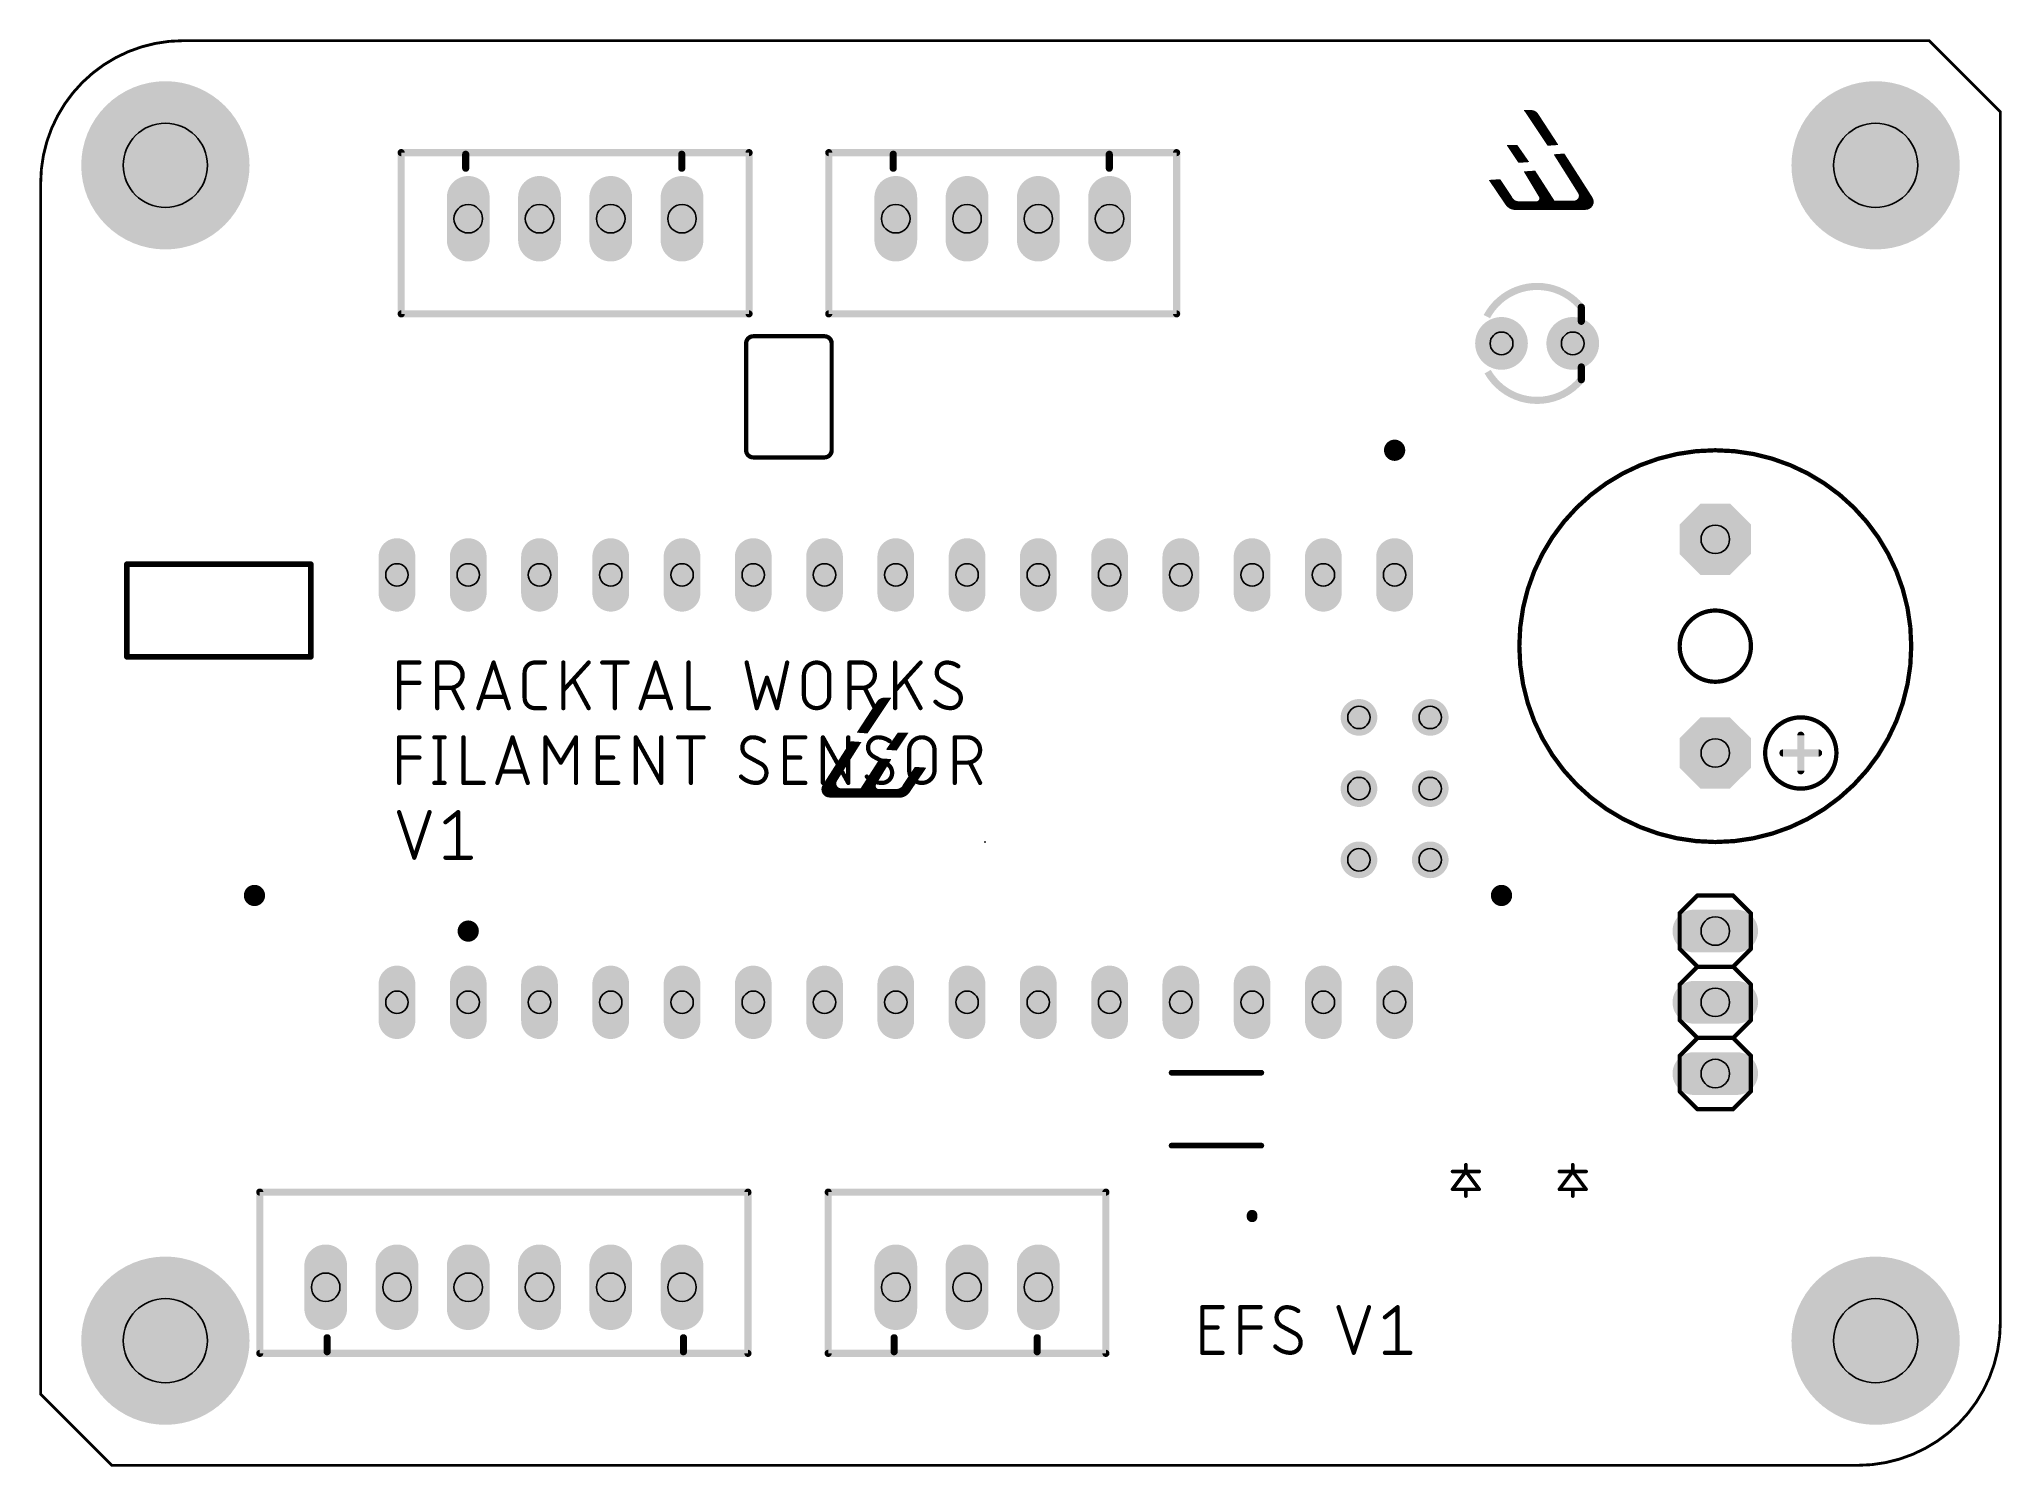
# Model space of a CAD drawing. Extents: x -0.1 to 69.9, y -0.1 to 50.9.
import ezdxf

# ---------------------------------------------------------------- set-up
doc = ezdxf.new("R2010")
doc.units = 0
for name, color, linetype in [('17', 110, 'CONTINUOUS'), ('18', 110, 'CONTINUOUS'), ('20', 31, 'CONTINUOUS'), ('21', 253, 'CONTINUOUS'), ('22', 253, 'CONTINUOUS'), ('24', 53, 'CONTINUOUS'), ('44', 253, 'CONTINUOUS')]:
    doc.layers.add(name, color=color, linetype=linetype)

# ---------------------------------------------------------------- blocks, each defined once
blk = doc.blocks.new('ROUNDP')
at = {"const_width": 0.5}
blk.add_lwpolyline([(0, -0.25, 1), (0, 0.25, 1), (0, -0.25)], format="xyb", dxfattribs=at)
blk = doc.blocks.new('LONGP100')
at = {"const_width": 1}
blk.add_lwpolyline([(-0.5, 0), (0.5, 0)], dxfattribs=at)
at = {"const_width": 0.5}
for points in [[(-0.5, 0.25, 1), (-0.5, -0.25)], [(0.5, -0.25, 1), (0.5, 0.25)]]:
    blk.add_lwpolyline(points, format="xyb", dxfattribs=at)
blk = doc.blocks.new('OCTAGONP')
at = {"const_width": 0.5}
blk.add_lwpolyline([(-0.25, -0.1036), (-0.25, 0.1036), (-0.1036, 0.25), (0.1036, 0.25), (0.25, 0.1036), (0.25, -0.1036), (0.1036, -0.25), (-0.1036, -0.25), (-0.25, -0.1036), (-0.25, 0.1036)], dxfattribs=at)
blk = doc.blocks.new('ROUNDV')
at = {"const_width": 0.5}
blk.add_lwpolyline([(0, -0.25, 1), (0, 0.25, 1), (0, -0.25)], format="xyb", dxfattribs=at)

msp = doc.modelspace()

# ---------------------------------------------------------------- linework, layer by layer
at = {"layer": '20'}
for points, const_width in [([(5.08, 50.8, 0.4142), (0, 45.72)], 0.1016), ([(5.08, 50.8254, 1), (5.08, 50.7746)], 0.0508), ([(5.08, 50.7746, 1), (5.08, 50.8254)], 0.0508), ([(67.328, 50.818, 1), (67.292, 50.782)], 0.0508), ([(67.31, 50.7746, 1), (67.31, 50.8254)], 0.0508), ([(69.8754, 48.26, 1), (69.8246, 48.26)], 0.0508), ([(69.832, 48.242, 1), (69.868, 48.278)], 0.0508), ([(0.0254, 45.72, 1), (-0.0254, 45.72)], 0.0508), ([(-0.0254, 45.72, 1), (0.0254, 45.72)], 0.0508), ([(64.77, 0, 0.4142), (69.85, 5.08)], 0.1016), ([(69.8754, 5.08, 1), (69.8246, 5.08)], 0.0508), ([(69.8246, 5.08, 1), (69.8754, 5.08)], 0.0508), ([(0.018, 2.558, 1), (-0.018, 2.522)], 0.0508), ([(-0.0254, 2.54, 1), (0.0254, 2.54)], 0.0508), ([(2.54, 0.0254, 1), (2.54, -0.0254)], 0.0508), ([(2.522, -0.018, 1), (2.558, 0.018)], 0.0508), ([(64.77, 0.0254, 1), (64.77, -0.0254)], 0.0508), ([(64.77, -0.0254, 1), (64.77, 0.0254)], 0.0508)]:
    msp.add_lwpolyline(points, format="xyb", dxfattribs=dict(at, const_width=const_width))
at = {"layer": '20', "const_width": 0.1016}
for points in [[(5.08, 50.8), (67.31, 50.8)], [(67.31, 50.8), (69.85, 48.26)], [(69.85, 48.26), (69.85, 5.08)], [(0, 2.54), (0, 45.72)], [(0, 2.54), (2.54, 0)], [(2.54, 0), (64.77, 0)]]:
    msp.add_lwpolyline(points, dxfattribs=at)
at = {"layer": '21'}
for points, const_width in [([(53.1622, 48.3108), (52.8828, 48.3108)], 0.0254), ([(52.8828, 48.3108), (52.9082, 48.2854)], 0.0254), ([(52.9082, 48.2854), (53.721, 47.0662)], 0.0254), ([(52.9082, 48.2854), (53.2454, 48.2854)], 0.0254), ([(52.9251, 48.26), (53.2902, 48.26)], 0.0254), ([(53.2223, 48.2966), (53.1622, 48.3108)], 0.0254), ([(53.2778, 48.2698), (53.2223, 48.2966)], 0.0254), ([(53.3263, 48.2316), (53.2778, 48.2698)], 0.0254), ([(52.9421, 48.2346), (53.3224, 48.2346)], 0.0254), ([(52.959, 48.2092), (53.3446, 48.2092)], 0.0254), ([(52.9759, 48.1838), (53.3654, 48.1838)], 0.0254), ([(52.9929, 48.1584), (53.3819, 48.1584)], 0.0254), ([(53.0098, 48.133), (53.3985, 48.133)], 0.0254), ([(53.0267, 48.1076), (53.415, 48.1076)], 0.0254), ([(53.0437, 48.0822), (53.4316, 48.0822)], 0.0254), ([(53.0606, 48.0568), (53.4481, 48.0568)], 0.0254), ([(53.0775, 48.0314), (53.4646, 48.0314)], 0.0254), ([(53.0945, 48.006), (53.4812, 48.006)], 0.0254), ([(53.1114, 47.9806), (53.4977, 47.9806)], 0.0254), ([(53.1283, 47.9552), (53.5143, 47.9552)], 0.0254), ([(53.1453, 47.9298), (53.5308, 47.9298)], 0.0254), ([(53.1622, 47.9044), (53.5473, 47.9044)], 0.0254), ([(53.1791, 47.879), (53.5639, 47.879)], 0.0254), ([(53.1961, 47.8536), (53.5804, 47.8536)], 0.0254), ([(53.213, 47.8282), (53.597, 47.8282)], 0.0254), ([(53.2299, 47.8028), (53.6135, 47.8028)], 0.0254), ([(53.2469, 47.7774), (53.63, 47.7774)], 0.0254), ([(53.2638, 47.752), (53.6466, 47.752)], 0.0254), ([(53.2807, 47.7266), (53.6631, 47.7266)], 0.0254), ([(53.2977, 47.7012), (53.6797, 47.7012)], 0.0254), ([(53.3146, 47.6758), (53.6962, 47.6758)], 0.0254), ([(53.3654, 48.1838), (53.3263, 48.2316)], 0.0254), ([(53.3315, 47.6504), (53.7127, 47.6504)], 0.0254), ([(53.3485, 47.625), (53.7293, 47.625)], 0.0254), ([(54.0766, 47.0916), (53.3654, 48.1838)], 0.0254), ([(53.3654, 47.5996), (53.7458, 47.5996)], 0.0254), ([(53.3823, 47.5742), (53.7624, 47.5742)], 0.0254), ([(12.85, 46.8075), (12.85, 41.0575)], 0.254), ([(25.25, 46.8075), (12.85, 46.8075)], 0.254), ([(15.15, 46.75), (15.15, 46.25)], 0.254), ([(22.85, 46.75), (22.85, 46.25)], 0.254), ([(25.25, 41.0575), (25.25, 46.8075)], 0.254), ([(28.09, 46.8075), (28.09, 41.0575)], 0.254), ([(40.49, 46.8075), (28.09, 46.8075)], 0.254), ([(30.39, 46.75), (30.39, 46.25)], 0.254), ([(38.09, 46.75), (38.09, 46.25)], 0.254), ([(40.49, 41.0575), (40.49, 46.8075)], 0.254), ([(52.2732, 47.0662), (52.6796, 46.4566)], 0.0254), ([(52.6288, 47.0662), (52.2732, 47.0662)], 0.0254), ([(52.2901, 47.0408), (52.6465, 47.0408)], 0.0254), ([(52.3071, 47.0154), (52.6641, 47.0154)], 0.0254), ([(52.324, 46.99), (52.6818, 46.99)], 0.0254), ([(52.3409, 46.9646), (52.6995, 46.9646)], 0.0254), ([(52.3579, 46.9392), (52.7172, 46.9392)], 0.0254), ([(52.3748, 46.9138), (52.7348, 46.9138)], 0.0254), ([(52.3917, 46.8884), (52.7525, 46.8884)], 0.0254), ([(52.4087, 46.863), (52.7702, 46.863)], 0.0254), ([(53.0352, 46.482), (52.6288, 47.0662)], 0.0254), ([(53.3993, 47.5488), (53.7789, 47.5488)], 0.0254), ([(53.4162, 47.5234), (53.7954, 47.5234)], 0.0254), ([(53.4331, 47.498), (53.812, 47.498)], 0.0254), ([(53.4501, 47.4726), (53.8285, 47.4726)], 0.0254), ([(53.467, 47.4472), (53.845, 47.4472)], 0.0254), ([(53.4839, 47.4218), (53.8616, 47.4218)], 0.0254), ([(53.5009, 47.3964), (53.8781, 47.3964)], 0.0254), ([(53.5178, 47.371), (53.8947, 47.371)], 0.0254), ([(53.5347, 47.3456), (53.9112, 47.3456)], 0.0254), ([(53.5517, 47.3202), (53.9277, 47.3202)], 0.0254), ([(53.5686, 47.2948), (53.9443, 47.2948)], 0.0254), ([(53.5855, 47.2694), (53.9608, 47.2694)], 0.0254), ([(53.6025, 47.244), (53.9774, 47.244)], 0.0254), ([(53.6194, 47.2186), (53.9939, 47.2186)], 0.0254), ([(53.6363, 47.1932), (54.0104, 47.1932)], 0.0254), ([(53.6533, 47.1678), (54.027, 47.1678)], 0.0254), ([(53.6702, 47.1424), (54.0435, 47.1424)], 0.0254), ([(53.6871, 47.117), (54.0601, 47.117)], 0.0254), ([(53.7041, 47.0916), (54.0766, 47.0916)], 0.0254), ([(53.721, 47.0662), (54.0766, 47.0916)], 0.0254), ([(52.4256, 46.8376), (52.7878, 46.8376)], 0.0254), ([(52.4425, 46.8122), (52.8055, 46.8122)], 0.0254), ([(52.4595, 46.7868), (52.8232, 46.7868)], 0.0254), ([(52.4764, 46.7614), (52.8408, 46.7614)], 0.0254), ([(52.4933, 46.736), (52.8585, 46.736)], 0.0254), ([(52.5103, 46.7106), (52.8762, 46.7106)], 0.0254), ([(52.5272, 46.6852), (52.8938, 46.6852)], 0.0254), ([(52.5441, 46.6598), (52.9115, 46.6598)], 0.0254), ([(52.5611, 46.6344), (52.9292, 46.6344)], 0.0254), ([(52.578, 46.609), (52.9469, 46.609)], 0.0254), ([(52.5949, 46.5836), (52.9645, 46.5836)], 0.0254), ([(52.6119, 46.5582), (52.9822, 46.5582)], 0.0254), ([(52.6288, 46.5328), (52.9999, 46.5328)], 0.0254), ([(52.6457, 46.5074), (53.0175, 46.5074)], 0.0254), ([(52.6627, 46.482), (53.0352, 46.482)], 0.0254), ([(52.6796, 46.4566), (53.0352, 46.482)], 0.0254), ([(54.3052, 46.7614), (53.9496, 46.736)], 0.0254), ([(53.9496, 46.736), (54.8132, 45.3644)], 0.0254), ([(53.9496, 46.736), (54.3214, 46.736)], 0.0254), ([(53.9656, 46.7106), (54.3377, 46.7106)], 0.0254), ([(53.9816, 46.6852), (54.3539, 46.6852)], 0.0254), ([(53.9976, 46.6598), (54.3702, 46.6598)], 0.0254), ([(54.0136, 46.6344), (54.3864, 46.6344)], 0.0254), ([(54.0296, 46.609), (54.4026, 46.609)], 0.0254), ([(54.0456, 46.5836), (54.4189, 46.5836)], 0.0254), ([(54.0615, 46.5582), (54.4351, 46.5582)], 0.0254), ([(54.0775, 46.5328), (54.4514, 46.5328)], 0.0254), ([(54.0935, 46.5074), (54.4676, 46.5074)], 0.0254), ([(54.1095, 46.482), (54.4838, 46.482)], 0.0254), ([(54.1255, 46.4566), (54.5001, 46.4566)], 0.0254), ([(54.1415, 46.4312), (54.5163, 46.4312)], 0.0254), ([(54.1575, 46.4058), (54.5326, 46.4058)], 0.0254), ([(54.1735, 46.3804), (54.5488, 46.3804)], 0.0254), ([(54.1895, 46.355), (54.565, 46.355)], 0.0254), ([(54.2055, 46.3296), (54.5813, 46.3296)], 0.0254), ([(54.2215, 46.3042), (54.5975, 46.3042)], 0.0254), ([(54.2375, 46.2788), (54.6138, 46.2788)], 0.0254), ([(54.2535, 46.2534), (54.63, 46.2534)], 0.0254), ([(54.2694, 46.228), (54.6462, 46.228)], 0.0254), ([(54.2854, 46.2026), (54.6625, 46.2026)], 0.0254), ([(54.3014, 46.1772), (54.6787, 46.1772)], 0.0254), ([(55.2958, 45.212), (54.3052, 46.7614)], 0.0254), ([(52.0192, 45.847), (51.6382, 45.8216)], 0.0254), ([(51.6382, 45.8216), (52.2224, 44.958)], 0.0254), ([(51.6382, 45.8216), (52.0361, 45.8216)], 0.0254), ([(51.6554, 45.7962), (52.0531, 45.7962)], 0.0254), ([(51.6726, 45.7708), (52.07, 45.7708)], 0.0254), ([(51.6897, 45.7454), (52.0869, 45.7454)], 0.0254), ([(51.7069, 45.72), (52.1039, 45.72)], 0.0254), ([(51.7241, 45.6946), (52.1208, 45.6946)], 0.0254), ([(51.7413, 45.6692), (52.1377, 45.6692)], 0.0254), ([(51.7585, 45.6438), (52.1547, 45.6438)], 0.0254), ([(51.7757, 45.6184), (52.1716, 45.6184)], 0.0254), ([(51.7928, 45.593), (52.1885, 45.593)], 0.0254), ([(51.81, 45.5676), (52.2055, 45.5676)], 0.0254), ([(51.8272, 45.5422), (52.2224, 45.5422)], 0.0254), ([(51.8444, 45.5168), (52.2393, 45.5168)], 0.0254), ([(51.8616, 45.4914), (52.2563, 45.4914)], 0.0254), ([(51.8788, 45.466), (52.2732, 45.466)], 0.0254), ([(52.4256, 45.2374), (52.0192, 45.847)], 0.0254), ([(53.2638, 46.1518), (52.8828, 46.1264)], 0.0254), ([(52.8828, 46.1264), (53.4162, 45.2374)], 0.0254), ([(52.8828, 46.1264), (53.2801, 46.1264)], 0.0254), ([(52.898, 46.101), (53.2965, 46.101)], 0.0254), ([(52.9133, 46.0756), (53.3128, 46.0756)], 0.0254), ([(52.9285, 46.0502), (53.3291, 46.0502)], 0.0254), ([(52.9438, 46.0248), (53.3454, 46.0248)], 0.0254), ([(52.959, 45.9994), (53.3618, 45.9994)], 0.0254), ([(52.9742, 45.974), (53.3781, 45.974)], 0.0254), ([(52.9895, 45.9486), (53.3944, 45.9486)], 0.0254), ([(53.0047, 45.9232), (53.4108, 45.9232)], 0.0254), ([(53.02, 45.8978), (53.4271, 45.8978)], 0.0254), ([(53.0352, 45.8724), (53.4434, 45.8724)], 0.0254), ([(53.0504, 45.847), (53.4597, 45.847)], 0.0254), ([(53.0657, 45.8216), (53.4761, 45.8216)], 0.0254), ([(53.0809, 45.7962), (53.4924, 45.7962)], 0.0254), ([(53.0962, 45.7708), (53.5087, 45.7708)], 0.0254), ([(53.1114, 45.7454), (53.5251, 45.7454)], 0.0254), ([(53.1266, 45.72), (53.5414, 45.72)], 0.0254), ([(53.1419, 45.6946), (53.5577, 45.6946)], 0.0254), ([(53.1571, 45.6692), (53.574, 45.6692)], 0.0254), ([(53.1724, 45.6438), (53.5904, 45.6438)], 0.0254), ([(53.1876, 45.6184), (53.6067, 45.6184)], 0.0254), ([(53.2028, 45.593), (53.623, 45.593)], 0.0254), ([(53.2181, 45.5676), (53.6394, 45.5676)], 0.0254), ([(53.2333, 45.5422), (53.6557, 45.5422)], 0.0254), ([(53.2486, 45.5168), (53.672, 45.5168)], 0.0254), ([(53.9496, 45.085), (53.2638, 46.1518)], 0.0254), ([(53.2638, 45.4914), (53.6883, 45.4914)], 0.0254), ([(53.279, 45.466), (53.7047, 45.466)], 0.0254), ([(54.3174, 46.1518), (54.6949, 46.1518)], 0.0254), ([(54.3334, 46.1264), (54.7112, 46.1264)], 0.0254), ([(54.3494, 46.101), (54.7274, 46.101)], 0.0254), ([(54.3654, 46.0756), (54.7437, 46.0756)], 0.0254), ([(54.3814, 46.0502), (54.7599, 46.0502)], 0.0254), ([(54.3974, 46.0248), (54.7761, 46.0248)], 0.0254), ([(54.4134, 45.9994), (54.7924, 45.9994)], 0.0254), ([(54.4294, 45.974), (54.8086, 45.974)], 0.0254), ([(54.4454, 45.9486), (54.8249, 45.9486)], 0.0254), ([(54.4614, 45.9232), (54.8411, 45.9232)], 0.0254), ([(54.4774, 45.8978), (54.8573, 45.8978)], 0.0254), ([(54.4933, 45.8724), (54.8736, 45.8724)], 0.0254), ([(54.5093, 45.847), (54.8898, 45.847)], 0.0254), ([(54.5253, 45.8216), (54.9061, 45.8216)], 0.0254), ([(54.5413, 45.7962), (54.9223, 45.7962)], 0.0254), ([(54.5573, 45.7708), (54.9385, 45.7708)], 0.0254), ([(54.5733, 45.7454), (54.9548, 45.7454)], 0.0254), ([(54.5893, 45.72), (54.971, 45.72)], 0.0254), ([(54.6053, 45.6946), (54.9873, 45.6946)], 0.0254), ([(54.6213, 45.6692), (55.0035, 45.6692)], 0.0254), ([(54.6373, 45.6438), (55.0197, 45.6438)], 0.0254), ([(54.6533, 45.6184), (55.036, 45.6184)], 0.0254), ([(54.6693, 45.593), (55.0522, 45.593)], 0.0254), ([(54.6853, 45.5676), (55.0685, 45.5676)], 0.0254), ([(54.7013, 45.5422), (55.0847, 45.5422)], 0.0254), ([(54.7172, 45.5168), (55.1009, 45.5168)], 0.0254), ([(54.7332, 45.4914), (55.1172, 45.4914)], 0.0254), ([(54.7492, 45.466), (55.1334, 45.466)], 0.0254), ([(51.8959, 45.4406), (52.2901, 45.4406)], 0.0254), ([(51.9131, 45.4152), (52.3071, 45.4152)], 0.0254), ([(51.9303, 45.3898), (52.324, 45.3898)], 0.0254), ([(51.9475, 45.3644), (52.3409, 45.3644)], 0.0254), ([(51.9647, 45.339), (52.3579, 45.339)], 0.0254), ([(51.9818, 45.3136), (52.3748, 45.3136)], 0.0254), ([(51.999, 45.2882), (52.3917, 45.2882)], 0.0254), ([(52.0162, 45.2628), (52.4087, 45.2628)], 0.0254), ([(52.0334, 45.2374), (52.4256, 45.2374)], 0.0254), ([(52.0506, 45.212), (52.4386, 45.212)], 0.0254), ([(52.0678, 45.1866), (52.4515, 45.1866)], 0.0254), ([(52.0849, 45.1612), (52.4708, 45.1612)], 0.0254), ([(52.1021, 45.1358), (52.4928, 45.1358)], 0.0254), ([(52.1193, 45.1104), (52.5253, 45.1104)], 0.0254), ([(52.1365, 45.085), (52.5689, 45.085)], 0.0254), ([(52.1537, 45.0596), (52.6796, 45.0596)], 0.0254), ([(52.1709, 45.0342), (55.3402, 45.0342)], 0.0254), ([(52.188, 45.0088), (55.3381, 45.0088)], 0.0254), ([(52.2052, 44.9834), (55.3321, 44.9834)], 0.0254), ([(52.2224, 44.958), (52.277, 44.8928)], 0.0254), ([(52.2224, 44.958), (55.3227, 44.958)], 0.0254), ([(52.2437, 44.9326), (55.3134, 44.9326)], 0.0254), ([(52.2649, 44.9072), (55.2971, 44.9072)], 0.0254), ([(52.277, 44.8928), (52.3436, 44.8401)], 0.0254), ([(52.2909, 44.8818), (55.2789, 44.8818)], 0.0254), ([(52.323, 44.8564), (55.2553, 44.8564)], 0.0254), ([(52.3436, 44.8401), (52.4196, 44.802)], 0.0254), ([(52.3618, 44.831), (55.2237, 44.831)], 0.0254), ([(52.4125, 44.8056), (55.1768, 44.8056)], 0.0254), ([(52.4196, 44.802), (52.5018, 44.7802)], 0.0254), ([(52.4555, 45.1787), (52.4256, 45.2374)], 0.0254), ([(52.4987, 45.129), (52.4555, 45.1787)], 0.0254), ([(52.5527, 45.0912), (52.4987, 45.129)], 0.0254), ([(52.5018, 44.7802), (55.0672, 44.7802)], 0.0254), ([(52.5018, 44.7802), (55.0672, 44.7802)], 0.0254), ([(52.6142, 45.0676), (52.5527, 45.0912)], 0.0254), ([(52.6796, 45.0596), (52.6142, 45.0676)], 0.0254), ([(53.3146, 45.0596), (52.6796, 45.0596)], 0.0254), ([(53.2943, 45.4406), (53.721, 45.4406)], 0.0254), ([(53.3095, 45.4152), (53.7373, 45.4152)], 0.0254), ([(53.3496, 45.0647), (53.3146, 45.0596)], 0.0254), ([(53.3146, 45.0596), (55.3422, 45.0596)], 0.0254), ([(53.3248, 45.3898), (53.7537, 45.3898)], 0.0254), ([(53.34, 45.3644), (53.77, 45.3644)], 0.0254), ([(53.3816, 45.0799), (53.3496, 45.0647)], 0.0254), ([(53.3552, 45.339), (53.7863, 45.339)], 0.0254), ([(53.3705, 45.3136), (53.8026, 45.3136)], 0.0254), ([(53.4075, 45.104), (53.3816, 45.0799)], 0.0254), ([(53.3857, 45.2882), (53.819, 45.2882)], 0.0254), ([(53.387, 45.085), (53.9496, 45.085)], 0.0254), ([(53.401, 45.2628), (53.8353, 45.2628)], 0.0254), ([(53.4251, 45.1348), (53.4075, 45.104)], 0.0254), ([(53.4111, 45.1104), (53.9333, 45.1104)], 0.0254), ([(53.4162, 45.2374), (53.4296, 45.2046)], 0.0254), ([(53.4162, 45.2374), (53.8516, 45.2374)], 0.0254), ([(53.4327, 45.1694), (53.4251, 45.1348)], 0.0254), ([(53.4253, 45.1358), (53.9169, 45.1358)], 0.0254), ([(53.4266, 45.212), (53.868, 45.212)], 0.0254), ([(53.4296, 45.2046), (53.4327, 45.1694)], 0.0254), ([(53.4309, 45.1612), (53.9006, 45.1612)], 0.0254), ([(53.4312, 45.1866), (53.8843, 45.1866)], 0.0254), ([(54.6354, 45.085), (53.9496, 45.085)], 0.0254), ([(54.6869, 45.0859), (54.6354, 45.085)], 0.0254), ([(54.6354, 45.085), (55.3407, 45.085)], 0.0254), ([(54.7362, 45.101), (54.6869, 45.0859)], 0.0254), ([(54.7792, 45.1293), (54.7362, 45.101)], 0.0254), ([(54.7505, 45.1104), (55.3358, 45.1104)], 0.0254), ([(54.7652, 45.4406), (55.1496, 45.4406)], 0.0254), ([(54.8127, 45.1684), (54.7792, 45.1293)], 0.0254), ([(54.7812, 45.4152), (55.1659, 45.4152)], 0.0254), ([(54.7848, 45.1358), (55.3309, 45.1358)], 0.0254), ([(54.7972, 45.3898), (55.1821, 45.3898)], 0.0254), ([(54.8065, 45.1612), (55.3211, 45.1612)], 0.0254), ([(54.834, 45.2154), (54.8127, 45.1684)], 0.0254), ([(54.8132, 45.3644), (54.8343, 45.3174)], 0.0254), ([(54.8132, 45.3644), (55.1984, 45.3644)], 0.0254), ([(54.821, 45.1866), (55.3084, 45.1866)], 0.0254), ([(54.8246, 45.339), (55.2146, 45.339)], 0.0254), ([(54.8325, 45.212), (55.2958, 45.212)], 0.0254), ([(54.8414, 45.2663), (54.834, 45.2154)], 0.0254), ([(54.8343, 45.3174), (54.8414, 45.2663)], 0.0254), ([(54.8348, 45.3136), (55.2308, 45.3136)], 0.0254), ([(54.8372, 45.2374), (55.2796, 45.2374)], 0.0254), ([(54.8383, 45.2882), (55.2471, 45.2882)], 0.0254), ([(54.8409, 45.2628), (55.2633, 45.2628)], 0.0254), ([(55.0672, 44.7802), (55.1412, 44.7903)], 0.0254), ([(55.1412, 44.7903), (55.2098, 44.8198)], 0.0254), ([(55.2098, 44.8198), (55.268, 44.8666)], 0.0254), ([(55.268, 44.8666), (55.3115, 44.9273)], 0.0254), ([(55.3291, 45.1451), (55.2958, 45.212)], 0.0254), ([(55.3115, 44.9273), (55.3372, 44.9974)], 0.0254), ([(55.3432, 45.0718), (55.3291, 45.1451)], 0.0254), ([(55.3372, 44.9974), (55.3432, 45.0718)], 0.0254), ([(54.9148, 41.3004), (54.9148, 40.7924)], 0.254), ([(12.85, 41.0575), (25.25, 41.0575)], 0.254), ([(28.09, 41.0575), (40.49, 41.0575)], 0.254), ([(25.146, 36.195), (25.146, 40.005)], 0.1524), ([(27.94, 40.259), (25.4, 40.259)], 0.1524), ([(28.194, 40.005), (28.194, 36.195)], 0.1524), ([(54.9148, 38.7096), (54.9148, 39.1668)], 0.254), ([(27.94, 35.941), (25.4, 35.941)], 0.1524), ([(3.0734, 28.829), (3.0734, 32.131)], 0.2032), ([(3.0734, 32.131), (9.6266, 32.131)], 0.2032), ([(9.6266, 32.131), (9.6266, 28.829)], 0.2032), ([(9.6266, 28.829), (3.0734, 28.829)], 0.2032), ([(12.7762, 27.0002), (12.7762, 28.6258)], 0.1524), ([(12.7762, 28.6258), (13.4987, 28.6258)], 0.1524), ([(14.1371, 27.0002), (14.1371, 28.6258)], 0.1524), ([(14.1371, 28.6258), (14.5886, 28.6258)], 0.1524), ([(15.6007, 27.0002), (16.1426, 28.6258)], 0.1524), ([(16.1426, 28.6258), (16.6845, 27.0002)], 0.1524), ([(17.6115, 28.6258), (17.9727, 28.6258)], 0.1524), ([(18.63, 27.0002), (18.63, 28.6258)], 0.1524), ([(19.5331, 28.6258), (18.63, 27.6324)], 0.1524), ([(20.0157, 28.6258), (20.9188, 28.6258)], 0.1524), ([(20.4672, 27.0002), (20.4672, 28.6258)], 0.1524), ([(21.3843, 27.0002), (21.9262, 28.6258)], 0.1524), ([(21.9262, 28.6258), (22.468, 27.0002)], 0.1524), ([(23.0928, 28.6258), (23.0928, 27.0002)], 0.1524), ([(25.1636, 28.6258), (25.5248, 27.0002)], 0.1524), ([(26.2473, 27.0002), (26.6086, 28.6258)], 0.1524), ([(28.8304, 27.0002), (28.8304, 28.6258)], 0.1524), ([(28.8304, 28.6258), (29.282, 28.6258)], 0.1524), ([(30.4576, 27.0002), (30.4576, 28.6258)], 0.1524), ([(31.3607, 28.6258), (30.4576, 27.6324)], 0.1524), ([(17.2502, 27.3614), (17.2502, 28.2646)], 0.1524), ([(19.5331, 27.0002), (18.9912, 27.9936)], 0.1524), ([(25.5248, 27.0002), (25.8861, 28.0839)], 0.1524), ([(25.8861, 28.0839), (26.2473, 27.0002)], 0.1524), ([(27.2061, 27.4518), (27.2061, 28.1742)], 0.1524), ([(28.1092, 28.1742), (28.1092, 27.4518)], 0.1524), ([(31.3607, 27.0002), (30.8189, 27.9936)], 0.1524), ([(32.6179, 27.6775), (32.1212, 27.9485)], 0.1524), ([(12.7762, 27.9033), (13.4987, 27.9033)], 0.1524), ([(14.5886, 27.7227), (14.1371, 27.7227)], 0.1524), ([(15.0402, 27.0002), (14.679, 27.7227)], 0.1524), ([(16.549, 27.4066), (15.7362, 27.4066)], 0.1524), ([(22.3326, 27.4066), (21.5198, 27.4066)], 0.1524), ([(29.282, 27.7227), (28.8304, 27.7227)], 0.1524), ([(29.7336, 27.0002), (29.3723, 27.7227)], 0.1524), ([(17.9727, 27.0002), (17.6115, 27.0002)], 0.1524), ([(23.0928, 27.0002), (23.8153, 27.0002)], 0.1524), ([(12.7762, 24.3332), (12.7762, 25.9588)], 0.1524), ([(12.7762, 25.9588), (13.4987, 25.9588)], 0.1524), ([(14.0341, 25.9588), (14.3954, 25.9588)], 0.1524), ([(14.2148, 25.9588), (14.2148, 24.3332)], 0.1524), ([(15.0688, 25.9588), (15.0688, 24.3332)], 0.1524), ([(16.2781, 24.3332), (16.82, 25.9588)], 0.1524), ([(16.82, 25.9588), (17.3618, 24.3332)], 0.1524), ([(17.9975, 24.3332), (17.9975, 25.9588)], 0.1524), ([(17.9975, 25.9588), (18.5394, 25.0557)], 0.1524), ([(18.5394, 25.0557), (19.0813, 25.9588)], 0.1524), ([(19.0813, 25.9588), (19.0813, 24.3332)], 0.1524), ([(19.8624, 24.3332), (19.8624, 25.9588)], 0.1524), ([(19.8624, 25.9588), (20.5848, 25.9588)], 0.1524), ([(21.2141, 24.3332), (21.2141, 25.9588)], 0.1524), ([(21.2141, 25.9588), (22.1172, 24.3332)], 0.1524), ([(22.1172, 24.3332), (22.1172, 25.9588)], 0.1524), ([(22.7251, 25.9588), (23.6282, 25.9588)], 0.1524), ([(23.1767, 24.3332), (23.1767, 25.9588)], 0.1524), ([(26.5317, 24.3332), (26.5317, 25.9588)], 0.1524), ([(26.5317, 25.9588), (27.2542, 25.9588)], 0.1524), ([(27.8834, 24.3332), (27.8834, 25.9588)], 0.1524), ([(27.8834, 25.9588), (28.7865, 24.3332)], 0.1524), ([(28.7865, 24.3332), (28.7865, 25.9588)], 0.1524), ([(32.5819, 24.3332), (32.5819, 25.9588)], 0.1524), ([(32.5819, 25.9588), (33.0335, 25.9588)], 0.1524), ([(62.738, 26.035), (62.738, 24.765)], 0.254), ([(12.7762, 25.2363), (13.4987, 25.2363)], 0.1524), ([(19.8624, 25.2363), (20.4042, 25.2363)], 0.1524), ([(25.6881, 25.0105), (25.1914, 25.2815)], 0.1524), ([(26.5317, 25.2363), (27.0736, 25.2363)], 0.1524), ([(30.169, 25.0105), (29.6723, 25.2815)], 0.1524), ([(30.9576, 24.7848), (30.9576, 25.5072)], 0.1524), ([(31.8607, 25.5072), (31.8607, 24.7848)], 0.1524), ([(63.373, 25.4), (62.103, 25.4)], 0.254), ([(17.2264, 24.7396), (16.4136, 24.7396)], 0.1524), ([(33.0335, 25.0557), (32.5819, 25.0557)], 0.1524), ([(33.4851, 24.3332), (33.1238, 25.0557)], 0.1524), ([(14.0341, 24.3332), (14.3954, 24.3332)], 0.1524), ([(15.0688, 24.3332), (15.7913, 24.3332)], 0.1524), ([(20.5848, 24.3332), (19.8624, 24.3332)], 0.1524), ([(27.2542, 24.3332), (26.5317, 24.3332)], 0.1524), ([(12.7762, 23.2918), (13.3181, 21.6662)], 0.1524), ([(13.3181, 21.6662), (13.8599, 23.2918)], 0.1524), ([(14.4296, 22.9306), (14.8812, 23.2918)], 0.1524), ([(14.8812, 23.2918), (14.8812, 21.6662)], 0.1524), ([(14.4296, 21.6662), (15.3327, 21.6662)], 0.1524), ([(59.055, 20.32), (58.42, 19.685)], 0.1524), ([(60.325, 20.32), (59.055, 20.32)], 0.1524), ([(60.96, 19.685), (60.325, 20.32)], 0.1524), ([(58.42, 18.415), (58.42, 19.685)], 0.1524), ([(60.96, 19.685), (60.96, 18.415)], 0.1524), ([(59.055, 17.78), (58.42, 18.415)], 0.1524), ([(60.96, 18.415), (60.325, 17.78)], 0.1524), ([(58.42, 17.145), (59.055, 17.78)], 0.1524), ([(60.325, 17.78), (59.055, 17.78)], 0.1524), ([(60.325, 17.78), (60.96, 17.145)], 0.1524), ([(58.42, 15.875), (58.42, 17.145)], 0.1524), ([(60.96, 17.145), (60.96, 15.875)], 0.1524), ([(59.055, 15.24), (58.42, 15.875)], 0.1524), ([(60.96, 15.875), (60.325, 15.24)], 0.1524), ([(58.42, 14.605), (59.055, 15.24)], 0.1524), ([(60.325, 15.24), (59.055, 15.24)], 0.1524), ([(60.325, 15.24), (60.96, 14.605)], 0.1524), ([(40.31, 14), (43.51, 14)], 0.2032), ([(58.42, 13.335), (58.42, 14.605)], 0.1524), ([(60.96, 14.605), (60.96, 13.335)], 0.1524), ([(59.055, 12.7), (58.42, 13.335)], 0.1524), ([(60.96, 13.335), (60.325, 12.7)], 0.1524), ([(60.325, 12.7), (59.055, 12.7)], 0.1524), ([(40.31, 11.4), (43.51, 11.4)], 0.2032), ([(50.8, 10.4775), (50.3237, 9.8425)], 0.127), ([(50.8, 10.4775), (50.3237, 10.4775)], 0.127), ([(50.8, 10.4775), (50.8, 10.7213)], 0.127), ([(51.2763, 9.8425), (50.8, 10.4775)], 0.127), ([(50.8, 10.4775), (51.2763, 10.4775)], 0.127), ([(54.61, 10.4775), (54.1337, 9.8425)], 0.127), ([(54.61, 10.4775), (54.1337, 10.4775)], 0.127), ([(54.61, 10.4775), (54.61, 10.7213)], 0.127), ([(55.0863, 9.8425), (54.61, 10.4775)], 0.127), ([(54.61, 10.4775), (55.0863, 10.4775)], 0.127), ([(25.21, 9.7425), (7.81, 9.7425)], 0.254), ([(7.81, 9.7425), (7.81, 3.9925)], 0.254), ([(25.21, 3.9925), (25.21, 9.7425)], 0.254), ([(37.97, 9.7425), (28.07, 9.7425)], 0.254), ([(28.07, 9.7425), (28.07, 3.9925)], 0.254), ([(37.97, 3.9925), (37.97, 9.7425)], 0.254), ([(50.3237, 9.8425), (50.8, 9.8425)], 0.127), ([(50.8, 9.8425), (51.2763, 9.8425)], 0.127), ([(50.8, 9.8425), (50.8, 9.5987)], 0.127), ([(54.1337, 9.8425), (54.61, 9.8425)], 0.127), ([(54.61, 9.8425), (55.0863, 9.8425)], 0.127), ([(54.61, 9.8425), (54.61, 9.5987)], 0.127), ([(43.18, 8.9179), (43.18, 8.8621)], 0.381), ([(41.4057, 4.0132), (41.4057, 5.6388)], 0.1524), ([(41.4057, 5.6388), (42.1281, 5.6388)], 0.1524), ([(42.7604, 4.0132), (42.7604, 5.6388)], 0.1524), ([(42.7604, 5.6388), (43.4829, 5.6388)], 0.1524), ([(46.2623, 5.6388), (46.8041, 4.0132)], 0.1524), ([(46.8041, 4.0132), (47.346, 5.6388)], 0.1524), ([(47.9157, 5.2776), (48.3672, 5.6388)], 0.1524), ([(48.3672, 5.6388), (48.3672, 4.0132)], 0.1524), ([(41.4057, 4.9163), (41.9475, 4.9163)], 0.1524), ([(42.7604, 4.9163), (43.4829, 4.9163)], 0.1524), ([(44.7304, 4.6905), (44.2337, 4.9615)], 0.1524), ([(10.21, 4.05), (10.21, 4.55)], 0.254), ([(22.91, 4.05), (22.91, 4.55)], 0.254), ([(30.42, 4.05), (30.42, 4.55)], 0.254), ([(35.52, 4.05), (35.52, 4.55)], 0.254), ([(7.81, 3.9925), (25.21, 3.9925)], 0.254), ([(28.07, 3.9925), (37.97, 3.9925)], 0.254), ([(42.1281, 4.0132), (41.4057, 4.0132)], 0.1524), ([(47.9157, 4.0132), (48.8188, 4.0132)], 0.1524)]:
    msp.add_lwpolyline(points, dxfattribs=dict(at, const_width=const_width))
for points, const_width in [([(52.8873, 48.3153, 1), (52.8783, 48.3063)], 0.0127), ([(52.8828, 48.3171, 1), (52.8828, 48.3045)], 0.0127), ([(52.9135, 48.2889, 1), (52.9029, 48.2819)], 0.0127), ([(52.9082, 48.2918, 1), (52.9082, 48.2791)], 0.0127), ([(52.9037, 48.2809, 1), (52.9127, 48.2899)], 0.0127), ([(52.9251, 48.2664, 1), (52.9251, 48.2537)], 0.0127), ([(53.1637, 48.317, 1), (53.1607, 48.3046)], 0.0127), ([(53.1622, 48.3045, 1), (53.1622, 48.3171)], 0.0127), ([(53.225, 48.3023, 1), (53.2195, 48.2909)], 0.0127), ([(53.2208, 48.2904, 1), (53.2237, 48.3028)], 0.0127), ([(53.2454, 48.2791, 1), (53.2454, 48.2918)], 0.0127), ([(53.2818, 48.2747, 1), (53.2739, 48.2648)], 0.0127), ([(53.2751, 48.264, 1), (53.2806, 48.2755)], 0.0127), ([(53.2902, 48.2537, 1), (53.2902, 48.2664)], 0.0127), ([(52.9421, 48.2409, 1), (52.9421, 48.2283)], 0.0127), ([(52.959, 48.2156, 1), (52.959, 48.2029)], 0.0127), ([(52.9759, 48.1902, 1), (52.9759, 48.1775)], 0.0127), ([(52.9929, 48.1647, 1), (52.9929, 48.1521)], 0.0127), ([(53.0098, 48.1394, 1), (53.0098, 48.1267)], 0.0127), ([(53.0267, 48.114, 1), (53.0267, 48.1013)], 0.0127), ([(53.0437, 48.0885, 1), (53.0437, 48.0759)], 0.0127), ([(53.0606, 48.0632, 1), (53.0606, 48.0505)], 0.0127), ([(53.0775, 48.0378, 1), (53.0775, 48.0251)], 0.0127), ([(53.0945, 48.0123, 1), (53.0945, 47.9997)], 0.0127), ([(53.1114, 47.987, 1), (53.1114, 47.9743)], 0.0127), ([(53.1283, 47.9616, 1), (53.1283, 47.9489)], 0.0127), ([(53.1453, 47.9361, 1), (53.1453, 47.9235)], 0.0127), ([(53.1622, 47.9108, 1), (53.1622, 47.8981)], 0.0127), ([(53.1791, 47.8854, 1), (53.1791, 47.8727)], 0.0127), ([(53.1961, 47.8599, 1), (53.1961, 47.8473)], 0.0127), ([(53.213, 47.8346, 1), (53.213, 47.8219)], 0.0127), ([(53.2299, 47.8092, 1), (53.2299, 47.7965)], 0.0127), ([(53.2469, 47.7837, 1), (53.2469, 47.7711)], 0.0127), ([(53.2638, 47.7584, 1), (53.2638, 47.7457)], 0.0127), ([(53.2807, 47.733, 1), (53.2807, 47.7203)], 0.0127), ([(53.2977, 47.7075, 1), (53.2977, 47.6949)], 0.0127), ([(53.3146, 47.6822, 1), (53.3146, 47.6695)], 0.0127), ([(53.3312, 48.2356, 1), (53.3214, 48.2275)], 0.0127), ([(53.3224, 48.2283, 1), (53.3224, 48.2409)], 0.0127), ([(53.3224, 48.2266, 1), (53.3302, 48.2365)], 0.0127), ([(53.3315, 47.6568, 1), (53.3315, 47.6441)], 0.0127), ([(53.3485, 47.6313, 1), (53.3485, 47.6187)], 0.0127), ([(53.3446, 48.2029, 1), (53.3446, 48.2156)], 0.0127), ([(53.3707, 48.1873, 1), (53.3601, 48.1803)], 0.0127), ([(53.3654, 47.6059, 1), (53.3654, 47.5933)], 0.0127), ([(53.3605, 48.1798, 1), (53.3703, 48.1878)], 0.0127), ([(53.3654, 48.1775, 1), (53.3654, 48.1902)], 0.0127), ([(53.3823, 47.5806, 1), (53.3823, 47.5679)], 0.0127), ([(53.3819, 48.1521, 1), (53.3819, 48.1647)], 0.0127), ([(53.3985, 48.1267, 1), (53.3985, 48.1394)], 0.0127), ([(53.415, 48.1013, 1), (53.415, 48.114)], 0.0127), ([(53.4316, 48.0759, 1), (53.4316, 48.0885)], 0.0127), ([(53.4481, 48.0505, 1), (53.4481, 48.0632)], 0.0127), ([(53.4646, 48.0251, 1), (53.4646, 48.0378)], 0.0127), ([(53.4812, 47.9997, 1), (53.4812, 48.0123)], 0.0127), ([(53.4977, 47.9743, 1), (53.4977, 47.987)], 0.0127), ([(53.5143, 47.9489, 1), (53.5143, 47.9616)], 0.0127), ([(53.5308, 47.9235, 1), (53.5308, 47.9361)], 0.0127), ([(53.5473, 47.8981, 1), (53.5473, 47.9108)], 0.0127), ([(53.5639, 47.8727, 1), (53.5639, 47.8854)], 0.0127), ([(53.5804, 47.8473, 1), (53.5804, 47.8599)], 0.0127), ([(53.597, 47.8219, 1), (53.597, 47.8346)], 0.0127), ([(53.6135, 47.7965, 1), (53.6135, 47.8092)], 0.0127), ([(53.63, 47.7711, 1), (53.63, 47.7837)], 0.0127), ([(53.6466, 47.7457, 1), (53.6466, 47.7584)], 0.0127), ([(53.6631, 47.7203, 1), (53.6631, 47.733)], 0.0127), ([(53.6797, 47.6949, 1), (53.6797, 47.7075)], 0.0127), ([(53.6962, 47.6695, 1), (53.6962, 47.6822)], 0.0127), ([(53.7127, 47.6441, 1), (53.7127, 47.6568)], 0.0127), ([(53.7293, 47.6187, 1), (53.7293, 47.6313)], 0.0127), ([(53.7458, 47.5933, 1), (53.7458, 47.6059)], 0.0127), ([(53.7624, 47.5679, 1), (53.7624, 47.5806)], 0.0127), ([(12.9135, 46.8075, 1), (12.7865, 46.8075)], 0.127), ([(12.85, 46.871, 1), (12.85, 46.744)], 0.127), ([(15.2135, 46.75, 1), (15.0865, 46.75)], 0.127), ([(22.9135, 46.75, 1), (22.7865, 46.75)], 0.127), ([(25.3135, 46.8075, 1), (25.1865, 46.8075)], 0.127), ([(25.25, 46.744, 1), (25.25, 46.871)], 0.127), ([(28.1535, 46.8075, 1), (28.0265, 46.8075)], 0.127), ([(28.09, 46.871, 1), (28.09, 46.744)], 0.127), ([(30.4535, 46.75, 1), (30.3265, 46.75)], 0.127), ([(38.1535, 46.75, 1), (38.0265, 46.75)], 0.127), ([(40.5535, 46.8075, 1), (40.4265, 46.8075)], 0.127), ([(40.49, 46.744, 1), (40.49, 46.871)], 0.127), ([(52.2785, 47.0697, 1), (52.2679, 47.0627)], 0.0127), ([(52.2732, 47.0725, 1), (52.2732, 47.0599)], 0.0127), ([(52.2901, 47.0472, 1), (52.2901, 47.0345)], 0.0127), ([(52.3071, 47.0217, 1), (52.3071, 47.0091)], 0.0127), ([(52.324, 46.9963, 1), (52.324, 46.9837)], 0.0127), ([(52.3409, 46.971, 1), (52.3409, 46.9583)], 0.0127), ([(52.3579, 46.9455, 1), (52.3579, 46.9329)], 0.0127), ([(52.3748, 46.9201, 1), (52.3748, 46.9075)], 0.0127), ([(52.3917, 46.8948, 1), (52.3917, 46.8821)], 0.0127), ([(52.4087, 46.8693, 1), (52.4087, 46.8567)], 0.0127), ([(52.634, 47.0698, 1), (52.6236, 47.0626)], 0.0127), ([(52.6288, 47.0599, 1), (52.6288, 47.0725)], 0.0127), ([(52.6465, 47.0345, 1), (52.6465, 47.0472)], 0.0127), ([(52.6641, 47.0091, 1), (52.6641, 47.0217)], 0.0127), ([(52.6818, 46.9837, 1), (52.6818, 46.9963)], 0.0127), ([(52.6995, 46.9583, 1), (52.6995, 46.971)], 0.0127), ([(52.7172, 46.9329, 1), (52.7172, 46.9455)], 0.0127), ([(52.7348, 46.9075, 1), (52.7348, 46.9201)], 0.0127), ([(52.7525, 46.8821, 1), (52.7525, 46.8948)], 0.0127), ([(52.7702, 46.8567, 1), (52.7702, 46.8693)], 0.0127), ([(53.3993, 47.5551, 1), (53.3993, 47.5425)], 0.0127), ([(53.4162, 47.5297, 1), (53.4162, 47.5171)], 0.0127), ([(53.4331, 47.5044, 1), (53.4331, 47.4917)], 0.0127), ([(53.4501, 47.4789, 1), (53.4501, 47.4663)], 0.0127), ([(53.467, 47.4535, 1), (53.467, 47.4409)], 0.0127), ([(53.4839, 47.4282, 1), (53.4839, 47.4155)], 0.0127), ([(53.5009, 47.4027, 1), (53.5009, 47.3901)], 0.0127), ([(53.5178, 47.3773, 1), (53.5178, 47.3647)], 0.0127), ([(53.5347, 47.352, 1), (53.5347, 47.3393)], 0.0127), ([(53.5517, 47.3265, 1), (53.5517, 47.3139)], 0.0127), ([(53.5686, 47.3011, 1), (53.5686, 47.2885)], 0.0127), ([(53.5855, 47.2758, 1), (53.5855, 47.2631)], 0.0127), ([(53.6025, 47.2503, 1), (53.6025, 47.2377)], 0.0127), ([(53.6194, 47.2249, 1), (53.6194, 47.2123)], 0.0127), ([(53.6363, 47.1996, 1), (53.6363, 47.1869)], 0.0127), ([(53.6533, 47.1741, 1), (53.6533, 47.1615)], 0.0127), ([(53.6702, 47.1487, 1), (53.6702, 47.1361)], 0.0127), ([(53.6871, 47.1234, 1), (53.6871, 47.1107)], 0.0127), ([(53.7041, 47.0979, 1), (53.7041, 47.0853)], 0.0127), ([(53.7205, 47.0725, 1), (53.7215, 47.0599)], 0.0127), ([(53.7157, 47.0627, 1), (53.7263, 47.0697)], 0.0127), ([(53.7789, 47.5425, 1), (53.7789, 47.5551)], 0.0127), ([(53.7954, 47.5171, 1), (53.7954, 47.5297)], 0.0127), ([(53.812, 47.4917, 1), (53.812, 47.5044)], 0.0127), ([(53.8285, 47.4663, 1), (53.8285, 47.4789)], 0.0127), ([(53.845, 47.4409, 1), (53.845, 47.4535)], 0.0127), ([(53.8616, 47.4155, 1), (53.8616, 47.4282)], 0.0127), ([(53.8781, 47.3901, 1), (53.8781, 47.4027)], 0.0127), ([(53.8947, 47.3647, 1), (53.8947, 47.3773)], 0.0127), ([(53.9112, 47.3393, 1), (53.9112, 47.352)], 0.0127), ([(53.9277, 47.3139, 1), (53.9277, 47.3265)], 0.0127), ([(53.9443, 47.2885, 1), (53.9443, 47.3011)], 0.0127), ([(53.9608, 47.2631, 1), (53.9608, 47.2758)], 0.0127), ([(53.9774, 47.2377, 1), (53.9774, 47.2503)], 0.0127), ([(53.9939, 47.2123, 1), (53.9939, 47.2249)], 0.0127), ([(54.0104, 47.1869, 1), (54.0104, 47.1996)], 0.0127), ([(54.027, 47.1615, 1), (54.027, 47.1741)], 0.0127), ([(54.0435, 47.1361, 1), (54.0435, 47.1487)], 0.0127), ([(54.0601, 47.1107, 1), (54.0601, 47.1234)], 0.0127), ([(54.0713, 47.0881, 1), (54.0819, 47.0951)], 0.0127), ([(54.0771, 47.0853, 1), (54.0761, 47.0979)], 0.0127), ([(54.0766, 47.0853, 1), (54.0766, 47.0979)], 0.0127), ([(15.0865, 46.25, 1), (15.2135, 46.25)], 0.127), ([(22.7865, 46.25, 1), (22.9135, 46.25)], 0.127), ([(30.3265, 46.25, 1), (30.4535, 46.25)], 0.127), ([(38.0265, 46.25, 1), (38.1535, 46.25)], 0.127), ([(52.4256, 46.8439, 1), (52.4256, 46.8313)], 0.0127), ([(52.4425, 46.8186, 1), (52.4425, 46.8059)], 0.0127), ([(52.4595, 46.7931, 1), (52.4595, 46.7805)], 0.0127), ([(52.4764, 46.7677, 1), (52.4764, 46.7551)], 0.0127), ([(52.4933, 46.7424, 1), (52.4933, 46.7297)], 0.0127), ([(52.5103, 46.7169, 1), (52.5103, 46.7043)], 0.0127), ([(52.5272, 46.6915, 1), (52.5272, 46.6789)], 0.0127), ([(52.5441, 46.6662, 1), (52.5441, 46.6535)], 0.0127), ([(52.5611, 46.6407, 1), (52.5611, 46.6281)], 0.0127), ([(52.578, 46.6153, 1), (52.578, 46.6027)], 0.0127), ([(52.5949, 46.59, 1), (52.5949, 46.5773)], 0.0127), ([(52.6119, 46.5645, 1), (52.6119, 46.5519)], 0.0127), ([(52.6288, 46.5391, 1), (52.6288, 46.5265)], 0.0127), ([(52.6457, 46.5138, 1), (52.6457, 46.5011)], 0.0127), ([(52.6627, 46.4883, 1), (52.6627, 46.4757)], 0.0127), ([(52.6791, 46.4629, 1), (52.6801, 46.4503)], 0.0127), ([(52.6743, 46.4531, 1), (52.6849, 46.4601)], 0.0127), ([(52.7878, 46.8313, 1), (52.7878, 46.8439)], 0.0127), ([(52.8055, 46.8059, 1), (52.8055, 46.8186)], 0.0127), ([(52.8232, 46.7805, 1), (52.8232, 46.7931)], 0.0127), ([(52.8408, 46.7551, 1), (52.8408, 46.7677)], 0.0127), ([(52.8585, 46.7297, 1), (52.8585, 46.7424)], 0.0127), ([(52.8762, 46.7043, 1), (52.8762, 46.7169)], 0.0127), ([(52.8938, 46.6789, 1), (52.8938, 46.6915)], 0.0127), ([(52.9115, 46.6535, 1), (52.9115, 46.6662)], 0.0127), ([(52.9292, 46.6281, 1), (52.9292, 46.6407)], 0.0127), ([(52.9469, 46.6027, 1), (52.9469, 46.6153)], 0.0127), ([(52.9645, 46.5773, 1), (52.9645, 46.59)], 0.0127), ([(52.9822, 46.5519, 1), (52.9822, 46.5645)], 0.0127), ([(52.9999, 46.5265, 1), (52.9999, 46.5391)], 0.0127), ([(53.0175, 46.5011, 1), (53.0175, 46.5138)], 0.0127), ([(53.03, 46.4784, 1), (53.0404, 46.4856)], 0.0127), ([(53.0357, 46.4757, 1), (53.0347, 46.4883)], 0.0127), ([(53.0352, 46.4757, 1), (53.0352, 46.4883)], 0.0127), ([(53.9496, 46.7424, 1), (53.9496, 46.7297)], 0.0127), ([(53.955, 46.7394, 1), (53.9442, 46.7326)], 0.0127), ([(53.9491, 46.7423, 1), (53.9501, 46.7297)], 0.0127), ([(53.9656, 46.7169, 1), (53.9656, 46.7043)], 0.0127), ([(53.9816, 46.6915, 1), (53.9816, 46.6789)], 0.0127), ([(53.9976, 46.6662, 1), (53.9976, 46.6535)], 0.0127), ([(54.0136, 46.6407, 1), (54.0136, 46.6281)], 0.0127), ([(54.0296, 46.6153, 1), (54.0296, 46.6027)], 0.0127), ([(54.0456, 46.59, 1), (54.0456, 46.5773)], 0.0127), ([(54.0615, 46.5645, 1), (54.0615, 46.5519)], 0.0127), ([(54.0775, 46.5391, 1), (54.0775, 46.5265)], 0.0127), ([(54.0935, 46.5138, 1), (54.0935, 46.5011)], 0.0127), ([(54.1095, 46.4883, 1), (54.1095, 46.4757)], 0.0127), ([(54.1255, 46.4629, 1), (54.1255, 46.4503)], 0.0127), ([(54.1415, 46.4376, 1), (54.1415, 46.4249)], 0.0127), ([(54.1575, 46.4121, 1), (54.1575, 46.3995)], 0.0127), ([(54.1735, 46.3867, 1), (54.1735, 46.3741)], 0.0127), ([(54.1895, 46.3614, 1), (54.1895, 46.3487)], 0.0127), ([(54.2055, 46.3359, 1), (54.2055, 46.3233)], 0.0127), ([(54.2215, 46.3105, 1), (54.2215, 46.2979)], 0.0127), ([(54.2375, 46.2852, 1), (54.2375, 46.2725)], 0.0127), ([(54.2535, 46.2597, 1), (54.2535, 46.2471)], 0.0127), ([(54.2694, 46.2343, 1), (54.2694, 46.2217)], 0.0127), ([(54.2854, 46.209, 1), (54.2854, 46.1963)], 0.0127), ([(54.3014, 46.1835, 1), (54.3014, 46.1709)], 0.0127), ([(54.3106, 46.7648, 1), (54.2998, 46.758)], 0.0127), ([(54.3057, 46.7551, 1), (54.3047, 46.7677)], 0.0127), ([(54.3214, 46.7297, 1), (54.3214, 46.7424)], 0.0127), ([(54.3377, 46.7043, 1), (54.3377, 46.7169)], 0.0127), ([(54.3539, 46.6789, 1), (54.3539, 46.6915)], 0.0127), ([(54.3702, 46.6535, 1), (54.3702, 46.6662)], 0.0127), ([(54.3864, 46.6281, 1), (54.3864, 46.6407)], 0.0127), ([(54.4026, 46.6027, 1), (54.4026, 46.6153)], 0.0127), ([(54.4189, 46.5773, 1), (54.4189, 46.59)], 0.0127), ([(54.4351, 46.5519, 1), (54.4351, 46.5645)], 0.0127), ([(54.4514, 46.5265, 1), (54.4514, 46.5391)], 0.0127), ([(54.4676, 46.5011, 1), (54.4676, 46.5138)], 0.0127), ([(54.4838, 46.4757, 1), (54.4838, 46.4883)], 0.0127), ([(54.5001, 46.4503, 1), (54.5001, 46.4629)], 0.0127), ([(54.5163, 46.4249, 1), (54.5163, 46.4376)], 0.0127), ([(54.5326, 46.3995, 1), (54.5326, 46.4121)], 0.0127), ([(54.5488, 46.3741, 1), (54.5488, 46.3867)], 0.0127), ([(54.565, 46.3487, 1), (54.565, 46.3614)], 0.0127), ([(54.5813, 46.3233, 1), (54.5813, 46.3359)], 0.0127), ([(54.5975, 46.2979, 1), (54.5975, 46.3105)], 0.0127), ([(54.6138, 46.2725, 1), (54.6138, 46.2852)], 0.0127), ([(54.63, 46.2471, 1), (54.63, 46.2597)], 0.0127), ([(54.6462, 46.2217, 1), (54.6462, 46.2343)], 0.0127), ([(54.6625, 46.1963, 1), (54.6625, 46.209)], 0.0127), ([(54.6787, 46.1709, 1), (54.6787, 46.1835)], 0.0127), ([(51.6435, 45.8252, 1), (51.6329, 45.818)], 0.0127), ([(51.6382, 45.828, 1), (51.6382, 45.8153)], 0.0127), ([(51.6378, 45.8279, 1), (51.6386, 45.8153)], 0.0127), ([(51.6554, 45.8025, 1), (51.6554, 45.7899)], 0.0127), ([(51.6726, 45.7771, 1), (51.6726, 45.7645)], 0.0127), ([(51.6897, 45.7518, 1), (51.6897, 45.7391)], 0.0127), ([(51.7069, 45.7263, 1), (51.7069, 45.7137)], 0.0127), ([(51.7241, 45.7009, 1), (51.7241, 45.6883)], 0.0127), ([(51.7413, 45.6756, 1), (51.7413, 45.6629)], 0.0127), ([(51.7585, 45.6501, 1), (51.7585, 45.6375)], 0.0127), ([(51.7757, 45.6247, 1), (51.7757, 45.6121)], 0.0127), ([(51.7928, 45.5994, 1), (51.7928, 45.5867)], 0.0127), ([(51.81, 45.5739, 1), (51.81, 45.5613)], 0.0127), ([(51.8272, 45.5485, 1), (51.8272, 45.5359)], 0.0127), ([(51.8444, 45.5232, 1), (51.8444, 45.5105)], 0.0127), ([(51.8616, 45.4977, 1), (51.8616, 45.4851)], 0.0127), ([(51.8788, 45.4723, 1), (51.8788, 45.4597)], 0.0127), ([(52.0245, 45.8505, 1), (52.0139, 45.8435)], 0.0127), ([(52.0196, 45.8407, 1), (52.0188, 45.8533)], 0.0127), ([(52.0361, 45.8153, 1), (52.0361, 45.828)], 0.0127), ([(52.0531, 45.7899, 1), (52.0531, 45.8025)], 0.0127), ([(52.07, 45.7645, 1), (52.07, 45.7771)], 0.0127), ([(52.0869, 45.7391, 1), (52.0869, 45.7518)], 0.0127), ([(52.1039, 45.7137, 1), (52.1039, 45.7263)], 0.0127), ([(52.1208, 45.6883, 1), (52.1208, 45.7009)], 0.0127), ([(52.1377, 45.6629, 1), (52.1377, 45.6756)], 0.0127), ([(52.1547, 45.6375, 1), (52.1547, 45.6501)], 0.0127), ([(52.1716, 45.6121, 1), (52.1716, 45.6247)], 0.0127), ([(52.1885, 45.5867, 1), (52.1885, 45.5994)], 0.0127), ([(52.2055, 45.5613, 1), (52.2055, 45.5739)], 0.0127), ([(52.2224, 45.5359, 1), (52.2224, 45.5485)], 0.0127), ([(52.2393, 45.5105, 1), (52.2393, 45.5232)], 0.0127), ([(52.2563, 45.4851, 1), (52.2563, 45.4977)], 0.0127), ([(52.2732, 45.4597, 1), (52.2732, 45.4723)], 0.0127), ([(52.8828, 46.1328, 1), (52.8828, 46.1201)], 0.0127), ([(52.8882, 46.1297, 1), (52.8774, 46.1231)], 0.0127), ([(52.8824, 46.1327, 1), (52.8832, 46.1201)], 0.0127), ([(52.898, 46.1073, 1), (52.898, 46.0947)], 0.0127), ([(52.9133, 46.0819, 1), (52.9133, 46.0693)], 0.0127), ([(52.9285, 46.0566, 1), (52.9285, 46.0439)], 0.0127), ([(52.9438, 46.0311, 1), (52.9438, 46.0185)], 0.0127), ([(52.959, 46.0057, 1), (52.959, 45.9931)], 0.0127), ([(52.9742, 45.9804, 1), (52.9742, 45.9677)], 0.0127), ([(52.9895, 45.9549, 1), (52.9895, 45.9423)], 0.0127), ([(53.0047, 45.9295, 1), (53.0047, 45.9169)], 0.0127), ([(53.02, 45.9042, 1), (53.02, 45.8915)], 0.0127), ([(53.0352, 45.8787, 1), (53.0352, 45.8661)], 0.0127), ([(53.0504, 45.8533, 1), (53.0504, 45.8407)], 0.0127), ([(53.0657, 45.828, 1), (53.0657, 45.8153)], 0.0127), ([(53.0809, 45.8025, 1), (53.0809, 45.7899)], 0.0127), ([(53.0962, 45.7771, 1), (53.0962, 45.7645)], 0.0127), ([(53.1114, 45.7518, 1), (53.1114, 45.7391)], 0.0127), ([(53.1266, 45.7263, 1), (53.1266, 45.7137)], 0.0127), ([(53.1419, 45.7009, 1), (53.1419, 45.6883)], 0.0127), ([(53.1571, 45.6756, 1), (53.1571, 45.6629)], 0.0127), ([(53.1724, 45.6501, 1), (53.1724, 45.6375)], 0.0127), ([(53.1876, 45.6247, 1), (53.1876, 45.6121)], 0.0127), ([(53.2028, 45.5994, 1), (53.2028, 45.5867)], 0.0127), ([(53.2181, 45.5739, 1), (53.2181, 45.5613)], 0.0127), ([(53.2333, 45.5485, 1), (53.2333, 45.5359)], 0.0127), ([(53.2486, 45.5232, 1), (53.2486, 45.5105)], 0.0127), ([(53.2691, 46.1552, 1), (53.2585, 46.1484)], 0.0127), ([(53.2638, 45.4977, 1), (53.2638, 45.4851)], 0.0127), ([(53.2642, 46.1455, 1), (53.2634, 46.1581)], 0.0127), ([(53.279, 45.4723, 1), (53.279, 45.4597)], 0.0127), ([(53.2801, 46.1201, 1), (53.2801, 46.1328)], 0.0127), ([(53.2965, 46.0947, 1), (53.2965, 46.1073)], 0.0127), ([(53.3128, 46.0693, 1), (53.3128, 46.0819)], 0.0127), ([(53.3291, 46.0439, 1), (53.3291, 46.0566)], 0.0127), ([(53.3454, 46.0185, 1), (53.3454, 46.0311)], 0.0127), ([(53.3618, 45.9931, 1), (53.3618, 46.0057)], 0.0127), ([(53.3781, 45.9677, 1), (53.3781, 45.9804)], 0.0127), ([(53.3944, 45.9423, 1), (53.3944, 45.9549)], 0.0127), ([(53.4108, 45.9169, 1), (53.4108, 45.9295)], 0.0127), ([(53.4271, 45.8915, 1), (53.4271, 45.9042)], 0.0127), ([(53.4434, 45.8661, 1), (53.4434, 45.8787)], 0.0127), ([(53.4597, 45.8407, 1), (53.4597, 45.8533)], 0.0127), ([(53.4761, 45.8153, 1), (53.4761, 45.828)], 0.0127), ([(53.4924, 45.7899, 1), (53.4924, 45.8025)], 0.0127), ([(53.5087, 45.7645, 1), (53.5087, 45.7771)], 0.0127), ([(53.5251, 45.7391, 1), (53.5251, 45.7518)], 0.0127), ([(53.5414, 45.7137, 1), (53.5414, 45.7263)], 0.0127), ([(53.5577, 45.6883, 1), (53.5577, 45.7009)], 0.0127), ([(53.574, 45.6629, 1), (53.574, 45.6756)], 0.0127), ([(53.5904, 45.6375, 1), (53.5904, 45.6501)], 0.0127), ([(53.6067, 45.6121, 1), (53.6067, 45.6247)], 0.0127), ([(53.623, 45.5867, 1), (53.623, 45.5994)], 0.0127), ([(53.6394, 45.5613, 1), (53.6394, 45.5739)], 0.0127), ([(53.6557, 45.5359, 1), (53.6557, 45.5485)], 0.0127), ([(53.672, 45.5105, 1), (53.672, 45.5232)], 0.0127), ([(53.6883, 45.4851, 1), (53.6883, 45.4977)], 0.0127), ([(53.7047, 45.4597, 1), (53.7047, 45.4723)], 0.0127), ([(54.3174, 46.1581, 1), (54.3174, 46.1455)], 0.0127), ([(54.3334, 46.1328, 1), (54.3334, 46.1201)], 0.0127), ([(54.3494, 46.1073, 1), (54.3494, 46.0947)], 0.0127), ([(54.3654, 46.0819, 1), (54.3654, 46.0693)], 0.0127), ([(54.3814, 46.0566, 1), (54.3814, 46.0439)], 0.0127), ([(54.3974, 46.0311, 1), (54.3974, 46.0185)], 0.0127), ([(54.4134, 46.0057, 1), (54.4134, 45.9931)], 0.0127), ([(54.4294, 45.9804, 1), (54.4294, 45.9677)], 0.0127), ([(54.4454, 45.9549, 1), (54.4454, 45.9423)], 0.0127), ([(54.4614, 45.9295, 1), (54.4614, 45.9169)], 0.0127), ([(54.4774, 45.9042, 1), (54.4774, 45.8915)], 0.0127), ([(54.4933, 45.8787, 1), (54.4933, 45.8661)], 0.0127), ([(54.5093, 45.8533, 1), (54.5093, 45.8407)], 0.0127), ([(54.5253, 45.828, 1), (54.5253, 45.8153)], 0.0127), ([(54.5413, 45.8025, 1), (54.5413, 45.7899)], 0.0127), ([(54.5573, 45.7771, 1), (54.5573, 45.7645)], 0.0127), ([(54.5733, 45.7518, 1), (54.5733, 45.7391)], 0.0127), ([(54.5893, 45.7263, 1), (54.5893, 45.7137)], 0.0127), ([(54.6053, 45.7009, 1), (54.6053, 45.6883)], 0.0127), ([(54.6213, 45.6756, 1), (54.6213, 45.6629)], 0.0127), ([(54.6373, 45.6501, 1), (54.6373, 45.6375)], 0.0127), ([(54.6533, 45.6247, 1), (54.6533, 45.6121)], 0.0127), ([(54.6693, 45.5994, 1), (54.6693, 45.5867)], 0.0127), ([(54.6853, 45.5739, 1), (54.6853, 45.5613)], 0.0127), ([(54.6949, 46.1455, 1), (54.6949, 46.1581)], 0.0127), ([(54.7013, 45.5485, 1), (54.7013, 45.5359)], 0.0127), ([(54.7172, 45.5232, 1), (54.7172, 45.5105)], 0.0127), ([(54.7112, 46.1201, 1), (54.7112, 46.1328)], 0.0127), ([(54.7332, 45.4977, 1), (54.7332, 45.4851)], 0.0127), ([(54.7274, 46.0947, 1), (54.7274, 46.1073)], 0.0127), ([(54.7492, 45.4723, 1), (54.7492, 45.4597)], 0.0127), ([(54.7437, 46.0693, 1), (54.7437, 46.0819)], 0.0127), ([(54.7599, 46.0439, 1), (54.7599, 46.0566)], 0.0127), ([(54.7761, 46.0185, 1), (54.7761, 46.0311)], 0.0127), ([(54.7924, 45.9931, 1), (54.7924, 46.0057)], 0.0127), ([(54.8086, 45.9677, 1), (54.8086, 45.9804)], 0.0127), ([(54.8249, 45.9423, 1), (54.8249, 45.9549)], 0.0127), ([(54.8411, 45.9169, 1), (54.8411, 45.9295)], 0.0127), ([(54.8573, 45.8915, 1), (54.8573, 45.9042)], 0.0127), ([(54.8736, 45.8661, 1), (54.8736, 45.8787)], 0.0127), ([(54.8898, 45.8407, 1), (54.8898, 45.8533)], 0.0127), ([(54.9061, 45.8153, 1), (54.9061, 45.828)], 0.0127), ([(54.9223, 45.7899, 1), (54.9223, 45.8025)], 0.0127), ([(54.9385, 45.7645, 1), (54.9385, 45.7771)], 0.0127), ([(54.9548, 45.7391, 1), (54.9548, 45.7518)], 0.0127), ([(54.971, 45.7137, 1), (54.971, 45.7263)], 0.0127), ([(54.9873, 45.6883, 1), (54.9873, 45.7009)], 0.0127), ([(55.0035, 45.6629, 1), (55.0035, 45.6756)], 0.0127), ([(55.0197, 45.6375, 1), (55.0197, 45.6501)], 0.0127), ([(55.036, 45.6121, 1), (55.036, 45.6247)], 0.0127), ([(55.0522, 45.5867, 1), (55.0522, 45.5994)], 0.0127), ([(55.0685, 45.5613, 1), (55.0685, 45.5739)], 0.0127), ([(55.0847, 45.5359, 1), (55.0847, 45.5485)], 0.0127), ([(55.1009, 45.5105, 1), (55.1009, 45.5232)], 0.0127), ([(55.1172, 45.4851, 1), (55.1172, 45.4977)], 0.0127), ([(55.1334, 45.4597, 1), (55.1334, 45.4723)], 0.0127), ([(51.8959, 45.447, 1), (51.8959, 45.4343)], 0.0127), ([(51.9131, 45.4215, 1), (51.9131, 45.4089)], 0.0127), ([(51.9303, 45.3961, 1), (51.9303, 45.3835)], 0.0127), ([(51.9475, 45.3708, 1), (51.9475, 45.3581)], 0.0127), ([(51.9647, 45.3453, 1), (51.9647, 45.3327)], 0.0127), ([(51.9818, 45.3199, 1), (51.9818, 45.3073)], 0.0127), ([(51.999, 45.2946, 1), (51.999, 45.2819)], 0.0127), ([(52.0162, 45.2692, 1), (52.0162, 45.2565)], 0.0127), ([(52.0334, 45.2437, 1), (52.0334, 45.2311)], 0.0127), ([(52.0506, 45.2184, 1), (52.0506, 45.2057)], 0.0127), ([(52.0678, 45.193, 1), (52.0678, 45.1803)], 0.0127), ([(52.0849, 45.1675, 1), (52.0849, 45.1549)], 0.0127), ([(52.1021, 45.1422, 1), (52.1021, 45.1295)], 0.0127), ([(52.1193, 45.1168, 1), (52.1193, 45.1041)], 0.0127), ([(52.1365, 45.0913, 1), (52.1365, 45.0787)], 0.0127), ([(52.1537, 45.066, 1), (52.1537, 45.0533)], 0.0127), ([(52.1709, 45.0406, 1), (52.1709, 45.0279)], 0.0127), ([(52.188, 45.0151, 1), (52.188, 45.0025)], 0.0127), ([(52.2052, 44.9898, 1), (52.2052, 44.9771)], 0.0127), ([(52.2273, 44.9621, 1), (52.2175, 44.9539)], 0.0127), ([(52.2224, 44.9644, 1), (52.2224, 44.9517)], 0.0127), ([(52.2171, 44.9544, 1), (52.2277, 44.9616)], 0.0127), ([(52.2437, 44.9389, 1), (52.2437, 44.9263)], 0.0127), ([(52.2649, 44.9136, 1), (52.2649, 44.9009)], 0.0127), ([(52.2809, 44.8978, 1), (52.273, 44.8878)], 0.0127), ([(52.2721, 44.8888, 1), (52.2818, 44.8969)], 0.0127), ([(52.2909, 44.8882, 1), (52.2909, 44.8755)], 0.0127), ([(52.2901, 45.4343, 1), (52.2901, 45.447)], 0.0127), ([(52.3071, 45.4089, 1), (52.3071, 45.4215)], 0.0127), ([(52.323, 44.8627, 1), (52.323, 44.8501)], 0.0127), ([(52.324, 45.3835, 1), (52.324, 45.3961)], 0.0127), ([(52.3465, 44.8458, 1), (52.3408, 44.8344)], 0.0127), ([(52.3397, 44.8351, 1), (52.3476, 44.8451)], 0.0127), ([(52.3409, 45.3581, 1), (52.3409, 45.3708)], 0.0127), ([(52.3618, 44.8374, 1), (52.3618, 44.8247)], 0.0127), ([(52.3579, 45.3327, 1), (52.3579, 45.3453)], 0.0127), ([(52.3748, 45.3073, 1), (52.3748, 45.3199)], 0.0127), ([(52.3917, 45.2819, 1), (52.3917, 45.2946)], 0.0127), ([(52.4125, 44.812, 1), (52.4125, 44.7993)], 0.0127), ([(52.4087, 45.2565, 1), (52.4087, 45.2692)], 0.0127), ([(52.4213, 44.8082, 1), (52.418, 44.7959)], 0.0127), ([(52.4168, 44.7964, 1), (52.4225, 44.8077)], 0.0127), ([(52.4313, 45.2403, 1), (52.4199, 45.2345)], 0.0127), ([(52.4203, 45.2339, 1), (52.4309, 45.2409)], 0.0127), ([(52.4256, 45.2311, 1), (52.4256, 45.2437)], 0.0127), ([(52.4386, 45.2057, 1), (52.4386, 45.2184)], 0.0127), ([(52.4603, 45.1829, 1), (52.4507, 45.1745)], 0.0127), ([(52.4499, 45.1758, 1), (52.4612, 45.1816)], 0.0127), ([(52.4515, 45.1803, 1), (52.4515, 45.193)], 0.0127), ([(52.4708, 45.1549, 1), (52.4708, 45.1675)], 0.0127), ([(52.5024, 45.1342, 1), (52.4951, 45.1238)], 0.0127), ([(52.4928, 45.1295, 1), (52.4928, 45.1422)], 0.0127), ([(52.494, 45.1248, 1), (52.5035, 45.1332)], 0.0127), ([(52.5018, 44.7865, 1), (52.5018, 44.7739)], 0.0127), ([(52.5018, 44.7865, 1), (52.5018, 44.7739)], 0.0127), ([(52.5002, 44.7741, 1), (52.5034, 44.7863)], 0.0127), ([(52.5253, 45.1041, 1), (52.5253, 45.1168)], 0.0127), ([(52.555, 45.0972, 1), (52.5504, 45.0853)], 0.0127), ([(52.5491, 45.086, 1), (52.5564, 45.0964)], 0.0127), ([(52.5689, 45.0787, 1), (52.5689, 45.0913)], 0.0127), ([(52.615, 45.0739, 1), (52.6134, 45.0613)], 0.0127), ([(52.6119, 45.0617, 1), (52.6165, 45.0736)], 0.0127), ([(52.6796, 45.066, 1), (52.6796, 45.0533)], 0.0127), ([(52.6788, 45.0533, 1), (52.6804, 45.0659)], 0.0127), ([(52.6796, 45.0533, 1), (52.6796, 45.066)], 0.0127), ([(53.2943, 45.447, 1), (53.2943, 45.4343)], 0.0127), ([(53.3095, 45.4215, 1), (53.3095, 45.4089)], 0.0127), ([(53.3146, 45.066, 1), (53.3146, 45.0533)], 0.0127), ([(53.3137, 45.0659, 1), (53.3155, 45.0533)], 0.0127), ([(53.3146, 45.0533, 1), (53.3146, 45.066)], 0.0127), ([(53.3248, 45.3961, 1), (53.3248, 45.3835)], 0.0127), ([(53.34, 45.3708, 1), (53.34, 45.3581)], 0.0127), ([(53.3469, 45.0704, 1), (53.3524, 45.0589)], 0.0127), ([(53.3505, 45.0584, 1), (53.3487, 45.0709)], 0.0127), ([(53.3552, 45.3453, 1), (53.3552, 45.3327)], 0.0127), ([(53.3705, 45.3199, 1), (53.3705, 45.3073)], 0.0127), ([(53.3773, 45.0846, 1), (53.3859, 45.0753)], 0.0127), ([(53.3843, 45.0742, 1), (53.3788, 45.0857)], 0.0127), ([(53.3857, 45.2946, 1), (53.3857, 45.2819)], 0.0127), ([(53.387, 45.0913, 1), (53.387, 45.0787)], 0.0127), ([(53.401, 45.2692, 1), (53.401, 45.2565)], 0.0127), ([(53.402, 45.1072, 1), (53.413, 45.1009)], 0.0127), ([(53.4118, 45.0994, 1), (53.4032, 45.1087)], 0.0127), ([(53.4111, 45.1168, 1), (53.4111, 45.1041)], 0.0127), ([(53.4221, 45.2398, 1), (53.4103, 45.235)], 0.0127), ([(53.4162, 45.2437, 1), (53.4162, 45.2311)], 0.0127), ([(53.4108, 45.2341, 1), (53.4216, 45.2407)], 0.0127), ([(53.4189, 45.1362, 1), (53.4313, 45.1334)], 0.0127), ([(53.4253, 45.1422, 1), (53.4253, 45.1295)], 0.0127), ([(53.4306, 45.1316, 1), (53.4196, 45.1379)], 0.0127), ([(53.4266, 45.2184, 1), (53.4266, 45.2057)], 0.0127), ([(53.436, 45.2052, 1), (53.4233, 45.2041)], 0.0127), ([(53.4238, 45.2022, 1), (53.4355, 45.207)], 0.0127), ([(53.4309, 45.1675, 1), (53.4309, 45.1549)], 0.0127), ([(53.4312, 45.193, 1), (53.4312, 45.1803)], 0.0127), ([(53.4264, 45.1688, 1), (53.439, 45.1699)], 0.0127), ([(53.4389, 45.168, 1), (53.4265, 45.1707)], 0.0127), ([(53.721, 45.4343, 1), (53.721, 45.447)], 0.0127), ([(53.7373, 45.4089, 1), (53.7373, 45.4215)], 0.0127), ([(53.7537, 45.3835, 1), (53.7537, 45.3961)], 0.0127), ([(53.77, 45.3581, 1), (53.77, 45.3708)], 0.0127), ([(53.7863, 45.3327, 1), (53.7863, 45.3453)], 0.0127), ([(53.8026, 45.3073, 1), (53.8026, 45.3199)], 0.0127), ([(53.819, 45.2819, 1), (53.819, 45.2946)], 0.0127), ([(53.8353, 45.2565, 1), (53.8353, 45.2692)], 0.0127), ([(53.8516, 45.2311, 1), (53.8516, 45.2437)], 0.0127), ([(53.868, 45.2057, 1), (53.868, 45.2184)], 0.0127), ([(53.8843, 45.1803, 1), (53.8843, 45.193)], 0.0127), ([(53.9006, 45.1549, 1), (53.9006, 45.1675)], 0.0127), ([(53.9169, 45.1295, 1), (53.9169, 45.1422)], 0.0127), ([(53.9333, 45.1041, 1), (53.9333, 45.1168)], 0.0127), ([(53.9496, 45.0913, 1), (53.9496, 45.0787)], 0.0127), ([(53.9443, 45.0816, 1), (53.9549, 45.0884)], 0.0127), ([(53.9496, 45.0787, 1), (53.9496, 45.0913)], 0.0127), ([(54.6353, 45.0913, 1), (54.6355, 45.0787)], 0.0127), ([(54.6354, 45.0913, 1), (54.6354, 45.0787)], 0.0127), ([(54.6354, 45.0787, 1), (54.6354, 45.0913)], 0.0127), ([(54.685, 45.0919, 1), (54.6888, 45.0798)], 0.0127), ([(54.687, 45.0795, 1), (54.6868, 45.0922)], 0.0127), ([(54.7327, 45.1063, 1), (54.7396, 45.0957)], 0.0127), ([(54.738, 45.0949, 1), (54.7343, 45.1071)], 0.0127), ([(54.7505, 45.1168, 1), (54.7505, 45.1041)], 0.0127), ([(54.7652, 45.447, 1), (54.7652, 45.4343)], 0.0127), ([(54.7744, 45.1334, 1), (54.7841, 45.1252)], 0.0127), ([(54.7812, 45.4215, 1), (54.7812, 45.4089)], 0.0127), ([(54.7827, 45.124, 1), (54.7757, 45.1346)], 0.0127), ([(54.7848, 45.1422, 1), (54.7848, 45.1295)], 0.0127), ([(54.7972, 45.3961, 1), (54.7972, 45.3835)], 0.0127), ([(54.8065, 45.1675, 1), (54.8065, 45.1549)], 0.0127), ([(54.8069, 45.1711, 1), (54.8185, 45.1658)], 0.0127), ([(54.8132, 45.3708, 1), (54.8132, 45.3581)], 0.0127), ([(54.819, 45.367, 1), (54.8074, 45.3618)], 0.0127), ([(54.8078, 45.361, 1), (54.8186, 45.3678)], 0.0127), ([(54.8176, 45.1643, 1), (54.8079, 45.1726)], 0.0127), ([(54.821, 45.193, 1), (54.821, 45.1803)], 0.0127), ([(54.8246, 45.3453, 1), (54.8246, 45.3327)], 0.0127), ([(54.8325, 45.2184, 1), (54.8325, 45.2057)], 0.0127), ([(54.8277, 45.2163, 1), (54.8403, 45.2144)], 0.0127), ([(54.8405, 45.3182, 1), (54.828, 45.3165)], 0.0127), ([(54.8398, 45.2127, 1), (54.8282, 45.218)], 0.0127), ([(54.8285, 45.3148, 1), (54.84, 45.32)], 0.0127), ([(54.8348, 45.3199, 1), (54.8348, 45.3073)], 0.0127), ([(54.8372, 45.2437, 1), (54.8372, 45.2311)], 0.0127), ([(54.8383, 45.2946, 1), (54.8383, 45.2819)], 0.0127), ([(54.8409, 45.2692, 1), (54.8409, 45.2565)], 0.0127), ([(54.8477, 45.2654, 1), (54.8351, 45.2673)], 0.0127), ([(54.8351, 45.2655, 1), (54.8477, 45.2672)], 0.0127), ([(55.0663, 44.7865, 1), (55.0681, 44.7739)], 0.0127), ([(55.0672, 44.7739, 1), (55.0672, 44.7865)], 0.0127), ([(55.0672, 44.7739, 1), (55.0672, 44.7865)], 0.0127), ([(55.1387, 44.7961, 1), (55.1437, 44.7845)], 0.0127), ([(55.142, 44.784, 1), (55.1403, 44.7966)], 0.0127), ([(55.1496, 45.4343, 1), (55.1496, 45.447)], 0.0127), ([(55.1659, 45.4089, 1), (55.1659, 45.4215)], 0.0127), ([(55.1768, 44.7993, 1), (55.1768, 44.812)], 0.0127), ([(55.1821, 45.3835, 1), (55.1821, 45.3961)], 0.0127), ([(55.1984, 45.3581, 1), (55.1984, 45.3708)], 0.0127), ([(55.2058, 44.8248, 1), (55.2138, 44.8149)], 0.0127), ([(55.2123, 44.814, 1), (55.2073, 44.8256)], 0.0127), ([(55.2146, 45.3327, 1), (55.2146, 45.3453)], 0.0127), ([(55.2237, 44.8247, 1), (55.2237, 44.8374)], 0.0127), ([(55.2308, 45.3073, 1), (55.2308, 45.3199)], 0.0127), ([(55.2471, 45.2819, 1), (55.2471, 45.2946)], 0.0127), ([(55.2553, 44.8501, 1), (55.2553, 44.8627)], 0.0127), ([(55.2628, 44.8703, 1), (55.2731, 44.8629)], 0.0127), ([(55.2633, 45.2565, 1), (55.2633, 45.2692)], 0.0127), ([(55.2719, 44.8617, 1), (55.264, 44.8716)], 0.0127), ([(55.2789, 44.8755, 1), (55.2789, 44.8882)], 0.0127), ([(55.2796, 45.2311, 1), (55.2796, 45.2437)], 0.0127), ([(55.3015, 45.2148, 1), (55.2901, 45.2092)], 0.0127), ([(55.2904, 45.2086, 1), (55.3012, 45.2154)], 0.0127), ([(55.2958, 45.2057, 1), (55.2958, 45.2184)], 0.0127), ([(55.2971, 44.9009, 1), (55.2971, 44.9136)], 0.0127), ([(55.3055, 44.9295, 1), (55.3175, 44.9251)], 0.0127), ([(55.3166, 44.9236, 1), (55.3063, 44.931)], 0.0127), ([(55.3084, 45.1803, 1), (55.3084, 45.193)], 0.0127), ([(55.3134, 44.9263, 1), (55.3134, 44.9389)], 0.0127), ([(55.3211, 45.1549, 1), (55.3211, 45.1675)], 0.0127), ([(55.3353, 45.1463, 1), (55.3228, 45.1439)], 0.0127), ([(55.3227, 44.9517, 1), (55.3227, 44.9644)], 0.0127), ([(55.3234, 45.1423, 1), (55.3347, 45.148)], 0.0127), ([(55.3309, 44.9979, 1), (55.3435, 44.9969)], 0.0127), ([(55.3309, 45.1295, 1), (55.3309, 45.1422)], 0.0127), ([(55.3432, 44.9952, 1), (55.3312, 44.9996)], 0.0127), ([(55.3321, 44.9771, 1), (55.3321, 44.9898)], 0.0127), ([(55.3358, 45.1041, 1), (55.3358, 45.1168)], 0.0127), ([(55.3495, 45.0713, 1), (55.3369, 45.0723)], 0.0127), ([(55.337, 45.0706, 1), (55.3494, 45.073)], 0.0127), ([(55.3381, 45.0025, 1), (55.3381, 45.0151)], 0.0127), ([(55.3402, 45.0279, 1), (55.3402, 45.0406)], 0.0127), ([(55.3407, 45.0787, 1), (55.3407, 45.0913)], 0.0127), ([(55.3422, 45.0533, 1), (55.3422, 45.066)], 0.0127), ([(53.34, 42.037, 0.277), (51.5471, 40.9612)], 0.254), ([(54.901, 41.3059, 0.2226), (53.34, 42.037)], 0.254), ([(54.9783, 41.3004, 1), (54.8513, 41.3004)], 0.127), ([(12.85, 41.121, 1), (12.85, 40.994)], 0.127), ([(12.7865, 41.0575, 1), (12.9135, 41.0575)], 0.127), ([(25.1865, 41.0575, 1), (25.3135, 41.0575)], 0.127), ([(25.25, 40.994, 1), (25.25, 41.121)], 0.127), ([(28.09, 41.121, 1), (28.09, 40.994)], 0.127), ([(28.0265, 41.0575, 1), (28.1535, 41.0575)], 0.127), ([(40.4265, 41.0575, 1), (40.5535, 41.0575)], 0.127), ([(40.49, 40.994, 1), (40.49, 41.121)], 0.127), ([(54.8513, 40.7924, 1), (54.9783, 40.7924)], 0.127), ([(25.4, 40.259, 0.4142), (25.146, 40.005)], 0.1524), ([(25.1841, 40.005, 1), (25.1079, 40.005)], 0.0762), ([(25.1079, 40.005, 1), (25.1841, 40.005)], 0.0762), ([(25.4, 40.2971, 1), (25.4, 40.2209)], 0.0762), ([(25.4, 40.2209, 1), (25.4, 40.2971)], 0.0762), ([(28.194, 40.005, 0.4142), (27.94, 40.259)], 0.1524), ([(27.94, 40.2971, 1), (27.94, 40.2209)], 0.0762), ([(27.94, 40.2209, 1), (27.94, 40.2971)], 0.0762), ([(28.2321, 40.005, 1), (28.1559, 40.005)], 0.0762), ([(28.1559, 40.005, 1), (28.2321, 40.005)], 0.0762), ([(54.9783, 39.1668, 1), (54.8513, 39.1668)], 0.127), ([(51.5757, 38.9968, 0.2691), (53.34, 37.973)], 0.254), ([(53.34, 37.973, 0.2206), (54.8912, 38.6924)], 0.254), ([(54.8513, 38.7096, 1), (54.9783, 38.7096)], 0.127), ([(25.146, 36.195, 0.4142), (25.4, 35.941)], 0.1524), ([(25.1841, 36.195, 1), (25.1079, 36.195)], 0.0762), ([(25.1079, 36.195, 1), (25.1841, 36.195)], 0.0762), ([(25.4, 35.9791, 1), (25.4, 35.9029)], 0.0762), ([(25.4, 35.9029, 1), (25.4, 35.9791)], 0.0762), ([(27.94, 35.941, 0.4142), (28.194, 36.195)], 0.1524), ([(27.94, 35.9791, 1), (27.94, 35.9029)], 0.0762), ([(27.94, 35.9029, 1), (27.94, 35.9791)], 0.0762), ([(28.2321, 36.195, 1), (28.1559, 36.195)], 0.0762), ([(28.1559, 36.195, 1), (28.2321, 36.195)], 0.0762), ([(59.69, 22.225, 1), (59.69, 36.195, 1), (59.69, 22.225)], 0.1524), ([(3.1242, 32.131, 1), (3.0226, 32.131)], 0.1016), ([(3.0734, 32.1818, 1), (3.0734, 32.0802)], 0.1016), ([(9.6774, 32.131, 1), (9.5758, 32.131)], 0.1016), ([(9.6266, 32.0802, 1), (9.6266, 32.1818)], 0.1016), ([(59.69, 27.94, 1), (59.69, 30.48, 1), (59.69, 27.94)], 0.1524), ([(3.0734, 28.8798, 1), (3.0734, 28.7782)], 0.1016), ([(3.0226, 28.829, 1), (3.1242, 28.829)], 0.1016), ([(9.5758, 28.829, 1), (9.6774, 28.829)], 0.1016), ([(9.6266, 28.7782, 1), (9.6266, 28.8798)], 0.1016), ([(12.8143, 28.6258, 1), (12.7381, 28.6258)], 0.0762), ([(12.7762, 28.6639, 1), (12.7762, 28.5877)], 0.0762), ([(13.4987, 28.5877, 1), (13.4987, 28.6639)], 0.0762), ([(14.1752, 28.6258, 1), (14.099, 28.6258)], 0.0762), ([(14.1371, 28.6639, 1), (14.1371, 28.5877)], 0.0762), ([(14.5886, 27.7227, 1), (14.5886, 28.6258)], 0.1524), ([(14.5886, 28.6639, 1), (14.5886, 28.5877)], 0.0762), ([(14.5886, 28.5877, 1), (14.5886, 28.6639)], 0.0762), ([(16.1788, 28.6378, 1), (16.1065, 28.6138)], 0.0762), ([(16.1788, 28.6138, 1), (16.1065, 28.6378)], 0.0762), ([(17.6115, 28.6258, 0.4142), (17.2502, 28.2646)], 0.1524), ([(17.6115, 28.6639, 1), (17.6115, 28.5877)], 0.0762), ([(17.6115, 28.5877, 1), (17.6115, 28.6639)], 0.0762), ([(17.9727, 28.5877, 1), (17.9727, 28.6639)], 0.0762), ([(18.6681, 28.6258, 1), (18.5919, 28.6258)], 0.0762), ([(19.5613, 28.6002, 1), (19.5049, 28.6514)], 0.0762), ([(20.0157, 28.6639, 1), (20.0157, 28.5877)], 0.0762), ([(20.5053, 28.6258, 1), (20.4291, 28.6258)], 0.0762), ([(20.9188, 28.5877, 1), (20.9188, 28.6639)], 0.0762), ([(21.9623, 28.6378, 1), (21.89, 28.6138)], 0.0762), ([(21.9623, 28.6138, 1), (21.89, 28.6378)], 0.0762), ([(23.1309, 28.6258, 1), (23.0547, 28.6258)], 0.0762), ([(25.2008, 28.6341, 1), (25.1264, 28.6175)], 0.0762), ([(26.6458, 28.6175, 1), (26.5714, 28.6341)], 0.0762), ([(28.1092, 28.1742, 1), (27.2061, 28.1742)], 0.1524), ([(28.8685, 28.6258, 1), (28.7923, 28.6258)], 0.0762), ([(28.8304, 28.6639, 1), (28.8304, 28.5877)], 0.0762), ([(29.282, 27.7227, 1), (29.282, 28.6258)], 0.1524), ([(29.282, 28.6639, 1), (29.282, 28.5877)], 0.0762), ([(29.282, 28.5877, 1), (29.282, 28.6639)], 0.0762), ([(30.4957, 28.6258, 1), (30.4195, 28.6258)], 0.0762), ([(31.3889, 28.6002, 1), (31.3325, 28.6514)], 0.0762), ([(32.3018, 28.6258, 0.4142), (31.9406, 28.2646)], 0.1524), ([(32.7082, 28.4903, 0.1623), (32.3018, 28.6258)], 0.1524), ([(32.3018, 28.6639, 1), (32.3018, 28.5877)], 0.0762), ([(32.3018, 28.5877, 1), (32.3018, 28.6639)], 0.0762), ([(17.2883, 28.2646, 1), (17.2121, 28.2646)], 0.0762), ([(17.2121, 28.2646, 1), (17.2883, 28.2646)], 0.0762), ([(19.0247, 28.0119, 1), (18.9578, 27.9754)], 0.0762), ([(25.9222, 28.096, 1), (25.8499, 28.0719)], 0.0762), ([(25.9222, 28.0719, 1), (25.8499, 28.096)], 0.0762), ([(27.2442, 28.1742, 1), (27.168, 28.1742)], 0.0762), ([(27.168, 28.1742, 1), (27.2442, 28.1742)], 0.0762), ([(28.1473, 28.1742, 1), (28.0711, 28.1742)], 0.0762), ([(28.0711, 28.1742, 1), (28.1473, 28.1742)], 0.0762), ([(30.8523, 28.0119, 1), (30.7854, 27.9754)], 0.0762), ([(31.9406, 28.2646, 0.2656), (32.1212, 27.9485)], 0.1524), ([(31.9787, 28.2646, 1), (31.9025, 28.2646)], 0.0762), ([(31.9025, 28.2646, 1), (31.9787, 28.2646)], 0.0762), ([(32.1395, 27.9819, 1), (32.103, 27.915)], 0.0762), ([(32.1019, 27.9156, 1), (32.1405, 27.9813)], 0.0762), ([(32.6854, 28.4599, 1), (32.7311, 28.5208)], 0.0762), ([(12.7762, 27.9414, 1), (12.7762, 27.8652)], 0.0762), ([(13.4987, 27.8652, 1), (13.4987, 27.9414)], 0.0762), ([(14.1371, 27.7608, 1), (14.1371, 27.6846)], 0.0762), ([(14.5886, 27.7608, 1), (14.5886, 27.6846)], 0.0762), ([(14.5886, 27.6846, 1), (14.5886, 27.7608)], 0.0762), ([(14.713, 27.7397, 1), (14.6449, 27.7056)], 0.0762), ([(15.7362, 27.4447, 1), (15.7362, 27.3685)], 0.0762), ([(16.549, 27.3685, 1), (16.549, 27.4447)], 0.0762), ([(17.2502, 27.3614, 0.4142), (17.6115, 27.0002)], 0.1524), ([(17.2883, 27.3614, 1), (17.2121, 27.3614)], 0.0762), ([(17.2121, 27.3614, 1), (17.2883, 27.3614)], 0.0762), ([(18.6018, 27.658, 1), (18.6582, 27.6067)], 0.0762), ([(21.5198, 27.4447, 1), (21.5198, 27.3685)], 0.0762), ([(22.3326, 27.3685, 1), (22.3326, 27.4447)], 0.0762), ([(27.2061, 27.4518, 1), (28.1092, 27.4518)], 0.1524), ([(27.2442, 27.4518, 1), (27.168, 27.4518)], 0.0762), ([(27.168, 27.4518, 1), (27.2442, 27.4518)], 0.0762), ([(28.1473, 27.4518, 1), (28.0711, 27.4518)], 0.0762), ([(28.0711, 27.4518, 1), (28.1473, 27.4518)], 0.0762), ([(28.8304, 27.7608, 1), (28.8304, 27.6846)], 0.0762), ([(29.282, 27.7608, 1), (29.282, 27.6846)], 0.0762), ([(29.282, 27.6846, 1), (29.282, 27.7608)], 0.0762), ([(29.4064, 27.7397, 1), (29.3382, 27.7056)], 0.0762), ([(30.4294, 27.658, 1), (30.4858, 27.6067)], 0.0762), ([(31.8954, 27.226, 0.2), (32.4373, 27.0002)], 0.1524), ([(31.9225, 27.2528, 1), (31.8684, 27.1991)], 0.0762), ([(32.4373, 27.0002, 0.4142), (32.7985, 27.3614)], 0.1524), ([(32.6373, 27.7104, 1), (32.5986, 27.6447)], 0.0762), ([(32.7985, 27.3614, 0.2656), (32.6179, 27.6775)], 0.1524), ([(32.5997, 27.6441, 1), (32.6362, 27.711)], 0.0762), ([(32.8366, 27.3614, 1), (32.7604, 27.3614)], 0.0762), ([(32.7604, 27.3614, 1), (32.8366, 27.3614)], 0.0762), ([(12.7381, 27.0002, 1), (12.8143, 27.0002)], 0.0762), ([(14.099, 27.0002, 1), (14.1752, 27.0002)], 0.0762), ([(15.0061, 26.9832, 1), (15.0743, 27.0172)], 0.0762), ([(15.5646, 27.0122, 1), (15.6369, 26.9882)], 0.0762), ([(16.6483, 26.9882, 1), (16.7206, 27.0122)], 0.0762), ([(17.6115, 27.0383, 1), (17.6115, 26.9621)], 0.0762), ([(17.6115, 26.9621, 1), (17.6115, 27.0383)], 0.0762), ([(17.9727, 26.9621, 1), (17.9727, 27.0383)], 0.0762), ([(18.5919, 27.0002, 1), (18.6681, 27.0002)], 0.0762), ([(19.4996, 26.982, 1), (19.5665, 27.0184)], 0.0762), ([(20.4291, 27.0002, 1), (20.5053, 27.0002)], 0.0762), ([(21.3482, 27.0122, 1), (21.4204, 26.9882)], 0.0762), ([(22.4319, 26.9882, 1), (22.5042, 27.0122)], 0.0762), ([(23.0928, 27.0383, 1), (23.0928, 26.9621)], 0.0762), ([(23.0547, 27.0002, 1), (23.1309, 27.0002)], 0.0762), ([(23.8153, 26.9621, 1), (23.8153, 27.0383)], 0.0762), ([(25.4887, 27.0122, 1), (25.561, 26.9882)], 0.0762), ([(25.4876, 26.9919, 1), (25.562, 27.0085)], 0.0762), ([(26.2101, 27.0085, 1), (26.2845, 26.9919)], 0.0762), ([(26.2112, 26.9882, 1), (26.2835, 27.0122)], 0.0762), ([(28.7923, 27.0002, 1), (28.8685, 27.0002)], 0.0762), ([(29.6995, 26.9832, 1), (29.7676, 27.0172)], 0.0762), ([(30.4195, 27.0002, 1), (30.4957, 27.0002)], 0.0762), ([(31.3273, 26.982, 1), (31.3942, 27.0184)], 0.0762), ([(32.4373, 27.0383, 1), (32.4373, 26.9621)], 0.0762), ([(32.4373, 26.9621, 1), (32.4373, 27.0383)], 0.0762), ([(62.738, 24.13, 1), (62.738, 26.67, 1), (62.738, 24.13)], 0.1524), ([(12.8143, 25.9588, 1), (12.7381, 25.9588)], 0.0762), ([(12.7762, 25.9969, 1), (12.7762, 25.9207)], 0.0762), ([(13.4987, 25.9207, 1), (13.4987, 25.9969)], 0.0762), ([(14.0341, 25.9969, 1), (14.0341, 25.9207)], 0.0762), ([(14.2529, 25.9588, 1), (14.1767, 25.9588)], 0.0762), ([(14.3954, 25.9207, 1), (14.3954, 25.9969)], 0.0762), ([(15.1069, 25.9588, 1), (15.0307, 25.9588)], 0.0762), ([(16.8561, 25.9708, 1), (16.7838, 25.9468)], 0.0762), ([(16.8561, 25.9468, 1), (16.7838, 25.9708)], 0.0762), ([(18.0356, 25.9588, 1), (17.9594, 25.9588)], 0.0762), ([(18.0302, 25.9784, 1), (17.9649, 25.9392)], 0.0762), ([(19.1194, 25.9588, 1), (19.0432, 25.9588)], 0.0762), ([(19.1139, 25.9392, 1), (19.0486, 25.9784)], 0.0762), ([(19.9005, 25.9588, 1), (19.8243, 25.9588)], 0.0762), ([(19.8624, 25.9969, 1), (19.8624, 25.9207)], 0.0762), ([(20.5848, 25.9207, 1), (20.5848, 25.9969)], 0.0762), ([(21.2522, 25.9588, 1), (21.176, 25.9588)], 0.0762), ([(21.2474, 25.9773, 1), (21.1808, 25.9403)], 0.0762), ([(22.1553, 25.9588, 1), (22.0791, 25.9588)], 0.0762), ([(22.7251, 25.9969, 1), (22.7251, 25.9207)], 0.0762), ([(23.2148, 25.9588, 1), (23.1386, 25.9588)], 0.0762), ([(23.6282, 25.9207, 1), (23.6282, 25.9969)], 0.0762), ([(25.372, 25.9588, 0.4142), (25.0107, 25.5976)], 0.1524), ([(25.7784, 25.8233, 0.1623), (25.372, 25.9588)], 0.1524), ([(25.372, 25.9969, 1), (25.372, 25.9207)], 0.0762), ([(25.372, 25.9207, 1), (25.372, 25.9969)], 0.0762), ([(25.7555, 25.7929, 1), (25.8012, 25.8538)], 0.0762), ([(26.5698, 25.9588, 1), (26.4936, 25.9588)], 0.0762), ([(26.5317, 25.9969, 1), (26.5317, 25.9207)], 0.0762), ([(27.2542, 25.9207, 1), (27.2542, 25.9969)], 0.0762), ([(27.9215, 25.9588, 1), (27.8453, 25.9588)], 0.0762), ([(27.9167, 25.9773, 1), (27.8501, 25.9403)], 0.0762), ([(28.8246, 25.9588, 1), (28.7484, 25.9588)], 0.0762), ([(29.8529, 25.9588, 0.4142), (29.4917, 25.5976)], 0.1524), ([(30.2593, 25.8233, 0.1623), (29.8529, 25.9588)], 0.1524), ([(29.8529, 25.9969, 1), (29.8529, 25.9207)], 0.0762), ([(29.8529, 25.9207, 1), (29.8529, 25.9969)], 0.0762), ([(30.2365, 25.7929, 1), (30.2822, 25.8538)], 0.0762), ([(31.8607, 25.5072, 1), (30.9576, 25.5072)], 0.1524), ([(32.62, 25.9588, 1), (32.5438, 25.9588)], 0.0762), ([(32.5819, 25.9969, 1), (32.5819, 25.9207)], 0.0762), ([(33.0335, 25.0557, 1), (33.0335, 25.9588)], 0.1524), ([(33.0335, 25.9969, 1), (33.0335, 25.9207)], 0.0762), ([(33.0335, 25.9207, 1), (33.0335, 25.9969)], 0.0762), ([(62.8015, 26.035, 1), (62.6745, 26.035)], 0.127), ([(12.7762, 25.2744, 1), (12.7762, 25.1982)], 0.0762), ([(13.4987, 25.1982, 1), (13.4987, 25.2744)], 0.0762), ([(19.8624, 25.2744, 1), (19.8624, 25.1982)], 0.0762), ([(20.4042, 25.1982, 1), (20.4042, 25.2744)], 0.0762), ([(25.0107, 25.5976, 0.2656), (25.1914, 25.2815)], 0.1524), ([(25.0488, 25.5976, 1), (24.9726, 25.5976)], 0.0762), ([(24.9726, 25.5976, 1), (25.0488, 25.5976)], 0.0762), ([(25.2096, 25.3149, 1), (25.1731, 25.248)], 0.0762), ([(25.172, 25.2486, 1), (25.2107, 25.3143)], 0.0762), ([(26.5317, 25.2744, 1), (26.5317, 25.1982)], 0.0762), ([(27.0736, 25.1982, 1), (27.0736, 25.2744)], 0.0762), ([(29.4917, 25.5976, 0.2656), (29.6723, 25.2815)], 0.1524), ([(29.5298, 25.5976, 1), (29.4536, 25.5976)], 0.0762), ([(29.4536, 25.5976, 1), (29.5298, 25.5976)], 0.0762), ([(29.6906, 25.3149, 1), (29.6541, 25.248)], 0.0762), ([(29.653, 25.2486, 1), (29.6917, 25.3143)], 0.0762), ([(30.9957, 25.5072, 1), (30.9195, 25.5072)], 0.0762), ([(30.9195, 25.5072, 1), (30.9957, 25.5072)], 0.0762), ([(31.8988, 25.5072, 1), (31.8226, 25.5072)], 0.0762), ([(31.8226, 25.5072, 1), (31.8988, 25.5072)], 0.0762), ([(62.103, 25.4635, 1), (62.103, 25.3365)], 0.127), ([(63.373, 25.3365, 1), (63.373, 25.4635)], 0.127), ([(16.4136, 24.7777, 1), (16.4136, 24.7015)], 0.0762), ([(17.2264, 24.7015, 1), (17.2264, 24.7777)], 0.0762), ([(18.5067, 25.0753, 1), (18.5721, 25.0361)], 0.0762), ([(18.5067, 25.0361, 1), (18.5721, 25.0753)], 0.0762), ([(24.9926, 24.5858, 1), (24.9385, 24.5321)], 0.0762), ([(24.9656, 24.559, 0.2), (25.5074, 24.3332)], 0.1524), ([(25.5074, 24.3332, 0.4142), (25.8687, 24.6944)], 0.1524), ([(25.7074, 25.0434, 1), (25.6687, 24.9777)], 0.0762), ([(25.8687, 24.6944, 0.2656), (25.6881, 25.0105)], 0.1524), ([(25.6698, 24.9771, 1), (25.7063, 25.044)], 0.0762), ([(25.9068, 24.6944, 1), (25.8306, 24.6944)], 0.0762), ([(25.8306, 24.6944, 1), (25.9068, 24.6944)], 0.0762), ([(29.4465, 24.559, 0.2), (29.9884, 24.3332)], 0.1524), ([(29.4736, 24.5858, 1), (29.4195, 24.5321)], 0.0762), ([(29.9884, 24.3332, 0.4142), (30.3496, 24.6944)], 0.1524), ([(30.1884, 25.0434, 1), (30.1497, 24.9777)], 0.0762), ([(30.3496, 24.6944, 0.2656), (30.169, 25.0105)], 0.1524), ([(30.1508, 24.9771, 1), (30.1873, 25.044)], 0.0762), ([(30.3877, 24.6944, 1), (30.3115, 24.6944)], 0.0762), ([(30.3115, 24.6944, 1), (30.3877, 24.6944)], 0.0762), ([(30.9576, 24.7848, 1), (31.8607, 24.7848)], 0.1524), ([(30.9957, 24.7848, 1), (30.9195, 24.7848)], 0.0762), ([(30.9195, 24.7848, 1), (30.9957, 24.7848)], 0.0762), ([(31.8988, 24.7848, 1), (31.8226, 24.7848)], 0.0762), ([(31.8226, 24.7848, 1), (31.8988, 24.7848)], 0.0762), ([(32.5819, 25.0938, 1), (32.5819, 25.0176)], 0.0762), ([(33.0335, 25.0938, 1), (33.0335, 25.0176)], 0.0762), ([(33.0335, 25.0176, 1), (33.0335, 25.0938)], 0.0762), ([(33.1579, 25.0727, 1), (33.0897, 25.0386)], 0.0762), ([(62.6745, 24.765, 1), (62.8015, 24.765)], 0.127), ([(12.7381, 24.3332, 1), (12.8143, 24.3332)], 0.0762), ([(14.0341, 24.3713, 1), (14.0341, 24.2951)], 0.0762), ([(14.1767, 24.3332, 1), (14.2529, 24.3332)], 0.0762), ([(14.3954, 24.2951, 1), (14.3954, 24.3713)], 0.0762), ([(15.0688, 24.3713, 1), (15.0688, 24.2951)], 0.0762), ([(15.0307, 24.3332, 1), (15.1069, 24.3332)], 0.0762), ([(15.7913, 24.2951, 1), (15.7913, 24.3713)], 0.0762), ([(16.2419, 24.3452, 1), (16.3142, 24.3212)], 0.0762), ([(17.3257, 24.3212, 1), (17.398, 24.3452)], 0.0762), ([(17.9594, 24.3332, 1), (18.0356, 24.3332)], 0.0762), ([(19.0432, 24.3332, 1), (19.1194, 24.3332)], 0.0762), ([(19.8624, 24.3713, 1), (19.8624, 24.2951)], 0.0762), ([(19.8243, 24.3332, 1), (19.9005, 24.3332)], 0.0762), ([(20.5848, 24.2951, 1), (20.5848, 24.3713)], 0.0762), ([(21.176, 24.3332, 1), (21.2522, 24.3332)], 0.0762), ([(22.0791, 24.3332, 1), (22.1553, 24.3332)], 0.0762), ([(22.0839, 24.3147, 1), (22.1505, 24.3517)], 0.0762), ([(23.1386, 24.3332, 1), (23.2148, 24.3332)], 0.0762), ([(25.5074, 24.3713, 1), (25.5074, 24.2951)], 0.0762), ([(25.5074, 24.2951, 1), (25.5074, 24.3713)], 0.0762), ([(26.5317, 24.3713, 1), (26.5317, 24.2951)], 0.0762), ([(26.4936, 24.3332, 1), (26.5698, 24.3332)], 0.0762), ([(27.2542, 24.2951, 1), (27.2542, 24.3713)], 0.0762), ([(27.8453, 24.3332, 1), (27.9215, 24.3332)], 0.0762), ([(28.7484, 24.3332, 1), (28.8246, 24.3332)], 0.0762), ([(28.7532, 24.3147, 1), (28.8198, 24.3517)], 0.0762), ([(29.9884, 24.3713, 1), (29.9884, 24.2951)], 0.0762), ([(29.9884, 24.2951, 1), (29.9884, 24.3713)], 0.0762), ([(32.5438, 24.3332, 1), (32.62, 24.3332)], 0.0762), ([(33.451, 24.3162, 1), (33.5191, 24.3502)], 0.0762), ([(12.8123, 23.3038, 1), (12.7401, 23.2798)], 0.0762), ([(13.8961, 23.2798, 1), (13.8238, 23.3038)], 0.0762), ([(14.9193, 23.2918, 1), (14.8431, 23.2918)], 0.0762), ([(14.905, 23.262, 1), (14.8574, 23.3216)], 0.0762), ([(14.4058, 22.9603, 1), (14.4534, 22.9008)], 0.0762), ([(13.2819, 21.6782, 1), (13.3542, 21.6542)], 0.0762), ([(13.2819, 21.6542, 1), (13.3542, 21.6782)], 0.0762), ([(14.4296, 21.7043, 1), (14.4296, 21.6281)], 0.0762), ([(14.8431, 21.6662, 1), (14.9193, 21.6662)], 0.0762), ([(15.3327, 21.6281, 1), (15.3327, 21.7043)], 0.0762), ([(59.055, 20.3581, 1), (59.055, 20.2819)], 0.0762), ([(59.0819, 20.2931, 1), (59.0281, 20.3469)], 0.0762), ([(60.3519, 20.3469, 1), (60.2981, 20.2931)], 0.0762), ([(60.325, 20.2819, 1), (60.325, 20.3581)], 0.0762), ([(58.4581, 19.685, 1), (58.3819, 19.685)], 0.0762), ([(58.3931, 19.7119, 1), (58.4469, 19.6581)], 0.0762), ([(60.9981, 19.685, 1), (60.9219, 19.685)], 0.0762), ([(60.9331, 19.6581, 1), (60.9869, 19.7119)], 0.0762), ([(58.3819, 18.415, 1), (58.4581, 18.415)], 0.0762), ([(58.4469, 18.4419, 1), (58.3931, 18.3881)], 0.0762), ([(60.9219, 18.415, 1), (60.9981, 18.415)], 0.0762), ([(60.9869, 18.3881, 1), (60.9331, 18.4419)], 0.0762), ([(59.055, 17.8181, 1), (59.055, 17.7419)], 0.0762), ([(59.0819, 17.7531, 1), (59.0281, 17.8069)], 0.0762), ([(59.0281, 17.7531, 1), (59.0819, 17.8069)], 0.0762), ([(60.3519, 17.8069, 1), (60.2981, 17.7531)], 0.0762), ([(60.2981, 17.8069, 1), (60.3519, 17.7531)], 0.0762), ([(60.325, 17.7419, 1), (60.325, 17.8181)], 0.0762), ([(58.4581, 17.145, 1), (58.3819, 17.145)], 0.0762), ([(58.3931, 17.1719, 1), (58.4469, 17.1181)], 0.0762), ([(60.9981, 17.145, 1), (60.9219, 17.145)], 0.0762), ([(60.9331, 17.1181, 1), (60.9869, 17.1719)], 0.0762), ([(58.3819, 15.875, 1), (58.4581, 15.875)], 0.0762), ([(58.4469, 15.9019, 1), (58.3931, 15.8481)], 0.0762), ([(60.9219, 15.875, 1), (60.9981, 15.875)], 0.0762), ([(60.9869, 15.8481, 1), (60.9331, 15.9019)], 0.0762), ([(59.055, 15.2781, 1), (59.055, 15.2019)], 0.0762), ([(59.0819, 15.2131, 1), (59.0281, 15.2669)], 0.0762), ([(59.0281, 15.2131, 1), (59.0819, 15.2669)], 0.0762), ([(60.3519, 15.2669, 1), (60.2981, 15.2131)], 0.0762), ([(60.2981, 15.2669, 1), (60.3519, 15.2131)], 0.0762), ([(60.325, 15.2019, 1), (60.325, 15.2781)], 0.0762), ([(40.31, 14.0508, 1), (40.31, 13.9492)], 0.1016), ([(43.51, 13.9492, 1), (43.51, 14.0508)], 0.1016), ([(58.4581, 14.605, 1), (58.3819, 14.605)], 0.0762), ([(58.3931, 14.6319, 1), (58.4469, 14.5781)], 0.0762), ([(60.9981, 14.605, 1), (60.9219, 14.605)], 0.0762), ([(60.9331, 14.5781, 1), (60.9869, 14.6319)], 0.0762), ([(58.3819, 13.335, 1), (58.4581, 13.335)], 0.0762), ([(58.4469, 13.3619, 1), (58.3931, 13.3081)], 0.0762), ([(60.9219, 13.335, 1), (60.9981, 13.335)], 0.0762), ([(60.9869, 13.3081, 1), (60.9331, 13.3619)], 0.0762), ([(59.055, 12.7381, 1), (59.055, 12.6619)], 0.0762), ([(59.0281, 12.6731, 1), (59.0819, 12.7269)], 0.0762), ([(60.2981, 12.7269, 1), (60.3519, 12.6731)], 0.0762), ([(60.325, 12.6619, 1), (60.325, 12.7381)], 0.0762), ([(40.31, 11.4508, 1), (40.31, 11.3492)], 0.1016), ([(43.51, 11.3492, 1), (43.51, 11.4508)], 0.1016), ([(50.3237, 10.5093, 1), (50.3237, 10.4458)], 0.0635), ([(50.8318, 10.7213, 1), (50.7683, 10.7213)], 0.0635), ([(50.8, 10.5093, 1), (50.8, 10.4458)], 0.0635), ([(50.8254, 10.4966, 1), (50.7746, 10.4584)], 0.0635), ([(50.7683, 10.4775, 1), (50.8318, 10.4775)], 0.0635), ([(50.8254, 10.4584, 1), (50.7746, 10.4966)], 0.0635), ([(50.8, 10.4458, 1), (50.8, 10.5093)], 0.0635), ([(51.2763, 10.4458, 1), (51.2763, 10.5093)], 0.0635), ([(54.1337, 10.5093, 1), (54.1337, 10.4458)], 0.0635), ([(54.6418, 10.7213, 1), (54.5782, 10.7213)], 0.0635), ([(54.5782, 10.4775, 1), (54.6418, 10.4775)], 0.0635), ([(54.61, 10.5093, 1), (54.61, 10.4458)], 0.0635), ([(54.6354, 10.4966, 1), (54.5846, 10.4584)], 0.0635), ([(54.6354, 10.4584, 1), (54.5846, 10.4966)], 0.0635), ([(54.61, 10.4458, 1), (54.61, 10.5093)], 0.0635), ([(55.0863, 10.4458, 1), (55.0863, 10.5093)], 0.0635), ([(7.81, 9.806, 1), (7.81, 9.679)], 0.127), ([(7.8735, 9.7425, 1), (7.7465, 9.7425)], 0.127), ([(25.2735, 9.7425, 1), (25.1465, 9.7425)], 0.127), ([(25.21, 9.679, 1), (25.21, 9.806)], 0.127), ([(28.07, 9.806, 1), (28.07, 9.679)], 0.127), ([(28.1335, 9.7425, 1), (28.0065, 9.7425)], 0.127), ([(38.0335, 9.7425, 1), (37.9065, 9.7425)], 0.127), ([(37.97, 9.679, 1), (37.97, 9.806)], 0.127), ([(50.3237, 9.8743, 1), (50.3237, 9.8108)], 0.0635), ([(50.2983, 9.8616, 1), (50.3491, 9.8234)], 0.0635), ([(50.8, 9.8743, 1), (50.8, 9.8108)], 0.0635), ([(50.8318, 9.8425, 1), (50.7683, 9.8425)], 0.0635), ([(50.8, 9.8108, 1), (50.8, 9.8743)], 0.0635), ([(51.2509, 9.8234, 1), (51.3017, 9.8616)], 0.0635), ([(51.2763, 9.8108, 1), (51.2763, 9.8743)], 0.0635), ([(54.1337, 9.8743, 1), (54.1337, 9.8108)], 0.0635), ([(54.1083, 9.8616, 1), (54.1591, 9.8234)], 0.0635), ([(54.6418, 9.8425, 1), (54.5782, 9.8425)], 0.0635), ([(54.61, 9.8743, 1), (54.61, 9.8108)], 0.0635), ([(54.61, 9.8108, 1), (54.61, 9.8743)], 0.0635), ([(55.0609, 9.8234, 1), (55.1117, 9.8616)], 0.0635), ([(55.0863, 9.8108, 1), (55.0863, 9.8743)], 0.0635), ([(43.2752, 8.9179, 1), (43.0847, 8.9179)], 0.1905), ([(50.7683, 9.5987, 1), (50.8318, 9.5987)], 0.0635), ([(54.5782, 9.5987, 1), (54.6418, 9.5987)], 0.0635), ([(43.0847, 8.8621, 1), (43.2752, 8.8621)], 0.1905), ([(41.4438, 5.6388, 1), (41.3676, 5.6388)], 0.0762), ([(41.4057, 5.6769, 1), (41.4057, 5.6007)], 0.0762), ([(42.1281, 5.6007, 1), (42.1281, 5.6769)], 0.0762), ([(42.7985, 5.6388, 1), (42.7223, 5.6388)], 0.0762), ([(42.7604, 5.6769, 1), (42.7604, 5.6007)], 0.0762), ([(43.4829, 5.6007, 1), (43.4829, 5.6769)], 0.0762), ([(44.4143, 5.6388, 0.4142), (44.053, 5.2776)], 0.1524), ([(44.8207, 5.5033, 0.1623), (44.4143, 5.6388)], 0.1524), ([(44.4143, 5.6769, 1), (44.4143, 5.6007)], 0.0762), ([(44.4143, 5.6007, 1), (44.4143, 5.6769)], 0.0762), ([(46.2984, 5.6508, 1), (46.2261, 5.6268)], 0.0762), ([(47.3821, 5.6268, 1), (47.3098, 5.6508)], 0.0762), ([(48.4053, 5.6388, 1), (48.3291, 5.6388)], 0.0762), ([(48.391, 5.609, 1), (48.3434, 5.6686)], 0.0762), ([(41.4057, 4.9544, 1), (41.4057, 4.8782)], 0.0762), ([(41.9475, 4.8782, 1), (41.9475, 4.9544)], 0.0762), ([(42.7604, 4.9544, 1), (42.7604, 4.8782)], 0.0762), ([(43.4829, 4.8782, 1), (43.4829, 4.9544)], 0.0762), ([(44.053, 5.2776, 0.2656), (44.2337, 4.9615)], 0.1524), ([(44.0911, 5.2776, 1), (44.0149, 5.2776)], 0.0762), ([(44.0149, 5.2776, 1), (44.0911, 5.2776)], 0.0762), ([(44.2519, 4.9949, 1), (44.2154, 4.928)], 0.0762), ([(44.2143, 4.9286, 1), (44.253, 4.9943)], 0.0762), ([(44.7978, 5.4729, 1), (44.8435, 5.5338)], 0.0762), ([(47.8919, 5.3073, 1), (47.9395, 5.2478)], 0.0762), ([(10.2735, 4.55, 1), (10.1465, 4.55)], 0.127), ([(22.9735, 4.55, 1), (22.8465, 4.55)], 0.127), ([(30.4835, 4.55, 1), (30.3565, 4.55)], 0.127), ([(35.5835, 4.55, 1), (35.4565, 4.55)], 0.127), ([(44.0349, 4.2658, 1), (43.9808, 4.2121)], 0.0762), ([(44.0079, 4.239, 0.2), (44.5498, 4.0132)], 0.1524), ([(44.5498, 4.0132, 0.4142), (44.911, 4.3744)], 0.1524), ([(44.7497, 4.7234, 1), (44.711, 4.6577)], 0.0762), ([(44.911, 4.3744, 0.2656), (44.7304, 4.6905)], 0.1524), ([(44.7121, 4.6571, 1), (44.7486, 4.724)], 0.0762), ([(44.9491, 4.3744, 1), (44.8729, 4.3744)], 0.0762), ([(44.8729, 4.3744, 1), (44.9491, 4.3744)], 0.0762), ([(7.81, 4.056, 1), (7.81, 3.929)], 0.127), ([(7.7465, 3.9925, 1), (7.8735, 3.9925)], 0.127), ([(10.1465, 4.05, 1), (10.2735, 4.05)], 0.127), ([(22.8465, 4.05, 1), (22.9735, 4.05)], 0.127), ([(25.1465, 3.9925, 1), (25.2735, 3.9925)], 0.127), ([(25.21, 3.929, 1), (25.21, 4.056)], 0.127), ([(28.07, 4.056, 1), (28.07, 3.929)], 0.127), ([(28.0065, 3.9925, 1), (28.1335, 3.9925)], 0.127), ([(30.3565, 4.05, 1), (30.4835, 4.05)], 0.127), ([(35.4565, 4.05, 1), (35.5835, 4.05)], 0.127), ([(37.9065, 3.9925, 1), (38.0335, 3.9925)], 0.127), ([(37.97, 3.929, 1), (37.97, 4.056)], 0.127), ([(41.4057, 4.0513, 1), (41.4057, 3.9751)], 0.0762), ([(41.3676, 4.0132, 1), (41.4438, 4.0132)], 0.0762), ([(42.1281, 3.9751, 1), (42.1281, 4.0513)], 0.0762), ([(42.7223, 4.0132, 1), (42.7985, 4.0132)], 0.0762), ([(44.5498, 4.0513, 1), (44.5498, 3.9751)], 0.0762), ([(44.5497, 3.9751, 1), (44.5498, 4.0513)], 0.0762), ([(46.768, 4.0252, 1), (46.8403, 4.0012)], 0.0762), ([(46.768, 4.0012, 1), (46.8403, 4.0252)], 0.0762), ([(47.9157, 4.0513, 1), (47.9157, 3.9751)], 0.0762), ([(48.3291, 4.0132, 1), (48.4053, 4.0132)], 0.0762), ([(48.8188, 3.9751, 1), (48.8188, 4.0513)], 0.0762)]:
    msp.add_lwpolyline(points, format="xyb", dxfattribs=dict(at, const_width=const_width))
at = {"layer": '22'}
for points, const_width in [([(53.34, 42.037, 0.277), (51.5471, 40.9612)], 0.254), ([(54.901, 41.3059, 0.2226), (53.34, 42.037)], 0.254), ([(54.9783, 41.3004, 1), (54.8513, 41.3004)], 0.127), ([(54.8513, 40.7924, 1), (54.9783, 40.7924)], 0.127), ([(54.9783, 39.1668, 1), (54.8513, 39.1668)], 0.127), ([(51.5757, 38.9968, 0.2691), (53.34, 37.973)], 0.254), ([(53.34, 37.973, 0.2206), (54.8912, 38.6924)], 0.254), ([(54.8513, 38.7096, 1), (54.9783, 38.7096)], 0.127), ([(29.8548, 27.2815, 1), (29.8626, 27.2716)], 0.0127), ([(29.8636, 27.2725, 1), (29.8538, 27.2806)], 0.0127), ([(29.8626, 27.286, 1), (29.8626, 27.2733)], 0.0127), ([(29.8948, 27.3114, 1), (29.8948, 27.2986)], 0.0127), ([(29.9044, 27.3205, 1), (29.9099, 27.309)], 0.0127), ([(29.9111, 27.3098, 1), (29.9032, 27.3197)], 0.0127), ([(29.9396, 27.3368, 1), (29.9396, 27.324)], 0.0127), ([(29.9613, 27.3478, 1), (29.9642, 27.3354)], 0.0127), ([(29.9655, 27.3359, 1), (29.96, 27.3473)], 0.0127), ([(30.0228, 27.3622, 1), (30.0228, 27.3495)], 0.0127), ([(30.0243, 27.3496, 1), (30.0213, 27.362)], 0.0127), ([(30.2429, 27.2733, 1), (30.2429, 27.286)], 0.0127), ([(30.2599, 27.2986, 1), (30.2599, 27.3114)], 0.0127), ([(30.2723, 27.3349, 1), (30.2813, 27.3259)], 0.0127), ([(30.2821, 27.3269, 1), (30.2715, 27.3339)], 0.0127), ([(30.2768, 27.324, 1), (30.2768, 27.3368)], 0.0127), ([(30.3067, 27.3513, 1), (30.2977, 27.3603)], 0.0127), ([(30.3022, 27.3495, 1), (30.3022, 27.3622)], 0.0127), ([(29.4061, 26.6002, 1), (29.4061, 26.5875)], 0.0127), ([(29.4227, 26.6256, 1), (29.4227, 26.6129)], 0.0127), ([(29.4392, 26.651, 1), (29.4392, 26.6382)], 0.0127), ([(29.4557, 26.6764, 1), (29.4557, 26.6637)], 0.0127), ([(29.4723, 26.7018, 1), (29.4723, 26.6891)], 0.0127), ([(29.4888, 26.7272, 1), (29.4888, 26.7144)], 0.0127), ([(29.5053, 26.7526, 1), (29.5053, 26.7399)], 0.0127), ([(29.5219, 26.778, 1), (29.5219, 26.7653)], 0.0127), ([(29.5384, 26.8034, 1), (29.5384, 26.7906)], 0.0127), ([(29.555, 26.8288, 1), (29.555, 26.8161)], 0.0127), ([(29.5715, 26.8542, 1), (29.5715, 26.8415)], 0.0127), ([(29.588, 26.8796, 1), (29.588, 26.8668)], 0.0127), ([(29.6046, 26.905, 1), (29.6046, 26.8923)], 0.0127), ([(29.6211, 26.9304, 1), (29.6211, 26.9177)], 0.0127), ([(29.6377, 26.9558, 1), (29.6377, 26.943)], 0.0127), ([(29.6542, 26.9812, 1), (29.6542, 26.9685)], 0.0127), ([(29.6707, 27.0066, 1), (29.6707, 26.9938)], 0.0127), ([(29.6873, 27.032, 1), (29.6873, 27.0192)], 0.0127), ([(29.7038, 27.0574, 1), (29.7038, 27.0447)], 0.0127), ([(29.7204, 27.0828, 1), (29.7204, 27.07)], 0.0127), ([(29.7369, 27.1082, 1), (29.7369, 27.0954)], 0.0127), ([(29.7534, 27.1336, 1), (29.7534, 27.1209)], 0.0127), ([(29.77, 27.159, 1), (29.77, 27.1462)], 0.0127), ([(29.7865, 27.1844, 1), (29.7865, 27.1716)], 0.0127), ([(29.7857, 26.5875, 1), (29.7857, 26.6002)], 0.0127), ([(29.8031, 27.2098, 1), (29.8031, 27.1971)], 0.0127), ([(29.8027, 26.6129, 1), (29.8027, 26.6256)], 0.0127), ([(29.8196, 27.2352, 1), (29.8196, 27.2224)], 0.0127), ([(29.8147, 27.2328, 1), (29.8245, 27.2248)], 0.0127), ([(29.8249, 27.2253, 1), (29.8143, 27.2323)], 0.0127), ([(29.8196, 26.6382, 1), (29.8196, 26.651)], 0.0127), ([(29.8404, 27.2606, 1), (29.8404, 27.2478)], 0.0127), ([(29.8365, 26.6637, 1), (29.8365, 26.6764)], 0.0127), ([(29.8535, 26.6891, 1), (29.8535, 26.7018)], 0.0127), ([(29.8704, 26.7144, 1), (29.8704, 26.7272)], 0.0127), ([(29.8873, 26.7399, 1), (29.8873, 26.7526)], 0.0127), ([(29.9043, 26.7653, 1), (29.9043, 26.778)], 0.0127), ([(29.9212, 26.7906, 1), (29.9212, 26.8034)], 0.0127), ([(29.9381, 26.8161, 1), (29.9381, 26.8288)], 0.0127), ([(29.9551, 26.8415, 1), (29.9551, 26.8542)], 0.0127), ([(29.972, 26.8668, 1), (29.972, 26.8796)], 0.0127), ([(29.9889, 26.8923, 1), (29.9889, 26.905)], 0.0127), ([(30.0059, 26.9177, 1), (30.0059, 26.9304)], 0.0127), ([(30.0228, 26.943, 1), (30.0228, 26.9558)], 0.0127), ([(30.0397, 26.9685, 1), (30.0397, 26.9812)], 0.0127), ([(30.0567, 26.9938, 1), (30.0567, 27.0066)], 0.0127), ([(30.0736, 27.0192, 1), (30.0736, 27.032)], 0.0127), ([(30.0905, 27.0447, 1), (30.0905, 27.0574)], 0.0127), ([(30.1075, 27.07, 1), (30.1075, 27.0828)], 0.0127), ([(30.1244, 27.0954, 1), (30.1244, 27.1082)], 0.0127), ([(30.1413, 27.1209, 1), (30.1413, 27.1336)], 0.0127), ([(30.1583, 27.1462, 1), (30.1583, 27.159)], 0.0127), ([(30.1752, 27.1716, 1), (30.1752, 27.1844)], 0.0127), ([(30.1921, 27.1971, 1), (30.1921, 27.2098)], 0.0127), ([(30.2091, 27.2224, 1), (30.2091, 27.2352)], 0.0127), ([(30.226, 27.2478, 1), (30.226, 27.2606)], 0.0127), ([(29.1084, 26.143, 1), (29.1084, 26.1303)], 0.0127), ([(29.1089, 26.1429, 1), (29.1079, 26.1303)], 0.0127), ([(29.1031, 26.1401, 1), (29.1137, 26.1331)], 0.0127), ([(29.1249, 26.1684, 1), (29.1249, 26.1557)], 0.0127), ([(29.1415, 26.1938, 1), (29.1415, 26.181)], 0.0127), ([(29.158, 26.2192, 1), (29.158, 26.2065)], 0.0127), ([(29.1746, 26.2446, 1), (29.1746, 26.2319)], 0.0127), ([(29.1911, 26.27, 1), (29.1911, 26.2572)], 0.0127), ([(29.2076, 26.2954, 1), (29.2076, 26.2827)], 0.0127), ([(29.2242, 26.3208, 1), (29.2242, 26.3081)], 0.0127), ([(29.2407, 26.3462, 1), (29.2407, 26.3334)], 0.0127), ([(29.2573, 26.3716, 1), (29.2573, 26.3589)], 0.0127), ([(29.2738, 26.397, 1), (29.2738, 26.3843)], 0.0127), ([(29.2903, 26.4224, 1), (29.2903, 26.4096)], 0.0127), ([(29.3069, 26.4478, 1), (29.3069, 26.4351)], 0.0127), ([(29.3234, 26.4732, 1), (29.3234, 26.4605)], 0.0127), ([(29.34, 26.4986, 1), (29.34, 26.4858)], 0.0127), ([(29.3565, 26.524, 1), (29.3565, 26.5113)], 0.0127), ([(29.373, 26.5494, 1), (29.373, 26.5367)], 0.0127), ([(29.3896, 26.5748, 1), (29.3896, 26.562)], 0.0127), ([(29.4587, 26.1147, 1), (29.4693, 26.1077)], 0.0127), ([(29.4635, 26.1049, 1), (29.4645, 26.1175)], 0.0127), ([(29.4809, 26.1303, 1), (29.4809, 26.143)], 0.0127), ([(29.4979, 26.1557, 1), (29.4979, 26.1684)], 0.0127), ([(29.5148, 26.181, 1), (29.5148, 26.1938)], 0.0127), ([(29.5317, 26.2065, 1), (29.5317, 26.2192)], 0.0127), ([(29.5487, 26.2319, 1), (29.5487, 26.2446)], 0.0127), ([(29.5656, 26.2572, 1), (29.5656, 26.27)], 0.0127), ([(29.5825, 26.2827, 1), (29.5825, 26.2954)], 0.0127), ([(29.5995, 26.3081, 1), (29.5995, 26.3208)], 0.0127), ([(29.6164, 26.3334, 1), (29.6164, 26.3462)], 0.0127), ([(29.6333, 26.3589, 1), (29.6333, 26.3716)], 0.0127), ([(29.6503, 26.3843, 1), (29.6503, 26.397)], 0.0127), ([(29.6672, 26.4096, 1), (29.6672, 26.4224)], 0.0127), ([(29.6841, 26.4351, 1), (29.6841, 26.4478)], 0.0127), ([(29.7011, 26.4605, 1), (29.7011, 26.4732)], 0.0127), ([(29.718, 26.4858, 1), (29.718, 26.4986)], 0.0127), ([(29.7349, 26.5113, 1), (29.7349, 26.524)], 0.0127), ([(29.7519, 26.5367, 1), (29.7519, 26.5494)], 0.0127), ([(29.7688, 26.562, 1), (29.7688, 26.5748)], 0.0127), ([(30.3972, 25.889, 1), (30.3972, 25.8762)], 0.0127), ([(30.4148, 25.9144, 1), (30.4148, 25.9017)], 0.0127), ([(30.4325, 25.9398, 1), (30.4325, 25.9271)], 0.0127), ([(30.4502, 25.9652, 1), (30.4502, 25.9524)], 0.0127), ([(30.4679, 25.9906, 1), (30.4679, 25.9779)], 0.0127), ([(30.4855, 26.016, 1), (30.4855, 26.0033)], 0.0127), ([(30.5032, 26.0414, 1), (30.5032, 26.0286)], 0.0127), ([(30.5209, 26.0668, 1), (30.5209, 26.0541)], 0.0127), ([(30.5385, 26.0922, 1), (30.5385, 26.0795)], 0.0127), ([(30.5562, 26.1176, 1), (30.5562, 26.1048)], 0.0127), ([(30.5614, 26.1076, 1), (30.551, 26.1148)], 0.0127), ([(30.7594, 25.8762, 1), (30.7594, 25.889)], 0.0127), ([(30.7763, 25.9017, 1), (30.7763, 25.9144)], 0.0127), ([(30.7933, 25.9271, 1), (30.7933, 25.9398)], 0.0127), ([(30.8102, 25.9524, 1), (30.8102, 25.9652)], 0.0127), ([(30.8271, 25.9779, 1), (30.8271, 25.9906)], 0.0127), ([(30.8441, 26.0033, 1), (30.8441, 26.016)], 0.0127), ([(30.861, 26.0286, 1), (30.861, 26.0414)], 0.0127), ([(30.8779, 26.0541, 1), (30.8779, 26.0668)], 0.0127), ([(30.8949, 26.0795, 1), (30.8949, 26.0922)], 0.0127), ([(30.9171, 26.1077, 1), (30.9065, 26.1147)], 0.0127), ([(30.9118, 26.1048, 1), (30.9118, 26.1176)], 0.0127), ([(28.4738, 25.1778, 1), (28.4738, 25.1651)], 0.0127), ([(28.4901, 25.2032, 1), (28.4901, 25.1904)], 0.0127), ([(28.5063, 25.2286, 1), (28.5063, 25.2158)], 0.0127), ([(28.5225, 25.254, 1), (28.5225, 25.2413)], 0.0127), ([(28.5388, 25.2794, 1), (28.5388, 25.2666)], 0.0127), ([(28.555, 25.3048, 1), (28.555, 25.292)], 0.0127), ([(28.5713, 25.3302, 1), (28.5713, 25.3175)], 0.0127), ([(28.5875, 25.3556, 1), (28.5875, 25.3428)], 0.0127), ([(28.6037, 25.381, 1), (28.6037, 25.3682)], 0.0127), ([(28.62, 25.4064, 1), (28.62, 25.3937)], 0.0127), ([(28.6362, 25.4318, 1), (28.6362, 25.419)], 0.0127), ([(28.6524, 25.4572, 1), (28.6524, 25.4444)], 0.0127), ([(28.6687, 25.4826, 1), (28.6687, 25.4699)], 0.0127), ([(28.6849, 25.508, 1), (28.6849, 25.4952)], 0.0127), ([(28.7012, 25.5334, 1), (28.7012, 25.5206)], 0.0127), ([(28.7174, 25.5588, 1), (28.7174, 25.5461)], 0.0127), ([(28.7336, 25.5842, 1), (28.7336, 25.5714)], 0.0127), ([(28.7499, 25.6096, 1), (28.7499, 25.5968)], 0.0127), ([(28.7661, 25.635, 1), (28.7661, 25.6223)], 0.0127), ([(28.7824, 25.6604, 1), (28.7824, 25.6476)], 0.0127), ([(28.7986, 25.6858, 1), (28.7986, 25.673)], 0.0127), ([(28.8148, 25.7112, 1), (28.8148, 25.6985)], 0.0127), ([(28.8311, 25.7366, 1), (28.8311, 25.7238)], 0.0127), ([(28.8473, 25.762, 1), (28.8473, 25.7492)], 0.0127), ([(28.8516, 25.1651, 1), (28.8516, 25.1778)], 0.0127), ([(28.8636, 25.7874, 1), (28.8636, 25.7747)], 0.0127), ([(28.8676, 25.1904, 1), (28.8676, 25.2032)], 0.0127), ([(28.8803, 25.8127, 1), (28.8793, 25.8001)], 0.0127), ([(28.8852, 25.803, 1), (28.8744, 25.8098)], 0.0127), ([(28.8836, 25.2158, 1), (28.8836, 25.2286)], 0.0127), ([(28.8996, 25.2413, 1), (28.8996, 25.254)], 0.0127), ([(28.9155, 25.2666, 1), (28.9155, 25.2794)], 0.0127), ([(28.9315, 25.292, 1), (28.9315, 25.3048)], 0.0127), ([(28.9475, 25.3175, 1), (28.9475, 25.3302)], 0.0127), ([(28.9635, 25.3428, 1), (28.9635, 25.3556)], 0.0127), ([(28.9795, 25.3682, 1), (28.9795, 25.381)], 0.0127), ([(28.9955, 25.3937, 1), (28.9955, 25.4064)], 0.0127), ([(29.0115, 25.419, 1), (29.0115, 25.4318)], 0.0127), ([(29.0275, 25.4444, 1), (29.0275, 25.4572)], 0.0127), ([(29.0435, 25.4699, 1), (29.0435, 25.4826)], 0.0127), ([(29.0595, 25.4952, 1), (29.0595, 25.508)], 0.0127), ([(29.0755, 25.5206, 1), (29.0755, 25.5334)], 0.0127), ([(29.0915, 25.5461, 1), (29.0915, 25.5588)], 0.0127), ([(29.1075, 25.5714, 1), (29.1075, 25.5842)], 0.0127), ([(29.1235, 25.5968, 1), (29.1235, 25.6096)], 0.0127), ([(29.1394, 25.6223, 1), (29.1394, 25.635)], 0.0127), ([(29.1554, 25.6476, 1), (29.1554, 25.6604)], 0.0127), ([(29.1714, 25.673, 1), (29.1714, 25.6858)], 0.0127), ([(29.1874, 25.6985, 1), (29.1874, 25.7112)], 0.0127), ([(29.2034, 25.7238, 1), (29.2034, 25.7366)], 0.0127), ([(29.2194, 25.7492, 1), (29.2194, 25.762)], 0.0127), ([(29.2408, 25.7776, 1), (29.23, 25.7844)], 0.0127), ([(29.2349, 25.7747, 1), (29.2359, 25.7873)], 0.0127), ([(29.2354, 25.7747, 1), (29.2354, 25.7874)], 0.0127), ([(29.9049, 25.1778, 1), (29.9049, 25.1651)], 0.0127), ([(29.9216, 25.2031, 1), (29.9208, 25.1905)], 0.0127), ([(29.9265, 25.1934, 1), (29.9159, 25.2002)], 0.0127), ([(30.1498, 25.5334, 1), (30.1498, 25.5206)], 0.0127), ([(30.1503, 25.5333, 1), (30.1493, 25.5207)], 0.0127), ([(30.1446, 25.5306, 1), (30.155, 25.5234)], 0.0127), ([(30.1675, 25.5588, 1), (30.1675, 25.5461)], 0.0127), ([(30.1851, 25.5842, 1), (30.1851, 25.5714)], 0.0127), ([(30.2028, 25.6096, 1), (30.2028, 25.5968)], 0.0127), ([(30.2205, 25.635, 1), (30.2205, 25.6223)], 0.0127), ([(30.2381, 25.6604, 1), (30.2381, 25.6476)], 0.0127), ([(30.2558, 25.6858, 1), (30.2558, 25.673)], 0.0127), ([(30.2735, 25.7112, 1), (30.2735, 25.6985)], 0.0127), ([(30.2912, 25.7366, 1), (30.2912, 25.7238)], 0.0127), ([(30.3076, 25.1681, 1), (30.2968, 25.1747)], 0.0127), ([(30.3018, 25.1651, 1), (30.3026, 25.1777)], 0.0127), ([(30.3022, 25.1651, 1), (30.3022, 25.1778)], 0.0127), ([(30.3088, 25.762, 1), (30.3088, 25.7492)], 0.0127), ([(30.3265, 25.7874, 1), (30.3265, 25.7747)], 0.0127), ([(30.3442, 25.8128, 1), (30.3442, 25.8)], 0.0127), ([(30.3618, 25.8382, 1), (30.3618, 25.8255)], 0.0127), ([(30.3795, 25.8636, 1), (30.3795, 25.8509)], 0.0127), ([(30.5001, 25.5051, 1), (30.5107, 25.4981)], 0.0127), ([(30.5049, 25.4953, 1), (30.5059, 25.5079)], 0.0127), ([(30.5223, 25.5206, 1), (30.5223, 25.5334)], 0.0127), ([(30.5393, 25.5461, 1), (30.5393, 25.5588)], 0.0127), ([(30.5562, 25.5714, 1), (30.5562, 25.5842)], 0.0127), ([(30.5731, 25.5968, 1), (30.5731, 25.6096)], 0.0127), ([(30.5901, 25.6223, 1), (30.5901, 25.635)], 0.0127), ([(30.607, 25.6476, 1), (30.607, 25.6604)], 0.0127), ([(30.6239, 25.673, 1), (30.6239, 25.6858)], 0.0127), ([(30.6409, 25.6985, 1), (30.6409, 25.7112)], 0.0127), ([(30.6578, 25.7238, 1), (30.6578, 25.7366)], 0.0127), ([(30.6747, 25.7492, 1), (30.6747, 25.762)], 0.0127), ([(30.6917, 25.7747, 1), (30.6917, 25.7874)], 0.0127), ([(30.7086, 25.8, 1), (30.7086, 25.8128)], 0.0127), ([(30.7255, 25.8255, 1), (30.7255, 25.8382)], 0.0127), ([(30.7425, 25.8509, 1), (30.7425, 25.8636)], 0.0127), ([(28.0354, 24.492, 1), (28.0354, 24.4793)], 0.0127), ([(28.0516, 24.5174, 1), (28.0516, 24.5047)], 0.0127), ([(28.0678, 24.5428, 1), (28.0678, 24.53)], 0.0127), ([(28.0841, 24.5682, 1), (28.0841, 24.5555)], 0.0127), ([(28.1003, 24.5936, 1), (28.1003, 24.5809)], 0.0127), ([(28.1166, 24.619, 1), (28.1166, 24.6062)], 0.0127), ([(28.1328, 24.6444, 1), (28.1328, 24.6317)], 0.0127), ([(28.149, 24.6698, 1), (28.149, 24.6571)], 0.0127), ([(28.1653, 24.6952, 1), (28.1653, 24.6824)], 0.0127), ([(28.1815, 24.7206, 1), (28.1815, 24.7079)], 0.0127), ([(28.1977, 24.746, 1), (28.1977, 24.7333)], 0.0127), ([(28.214, 24.7714, 1), (28.214, 24.7586)], 0.0127), ([(28.2302, 24.7968, 1), (28.2302, 24.7841)], 0.0127), ([(28.2465, 24.8222, 1), (28.2465, 24.8094)], 0.0127), ([(28.2627, 24.8476, 1), (28.2627, 24.8348)], 0.0127), ([(28.2789, 24.873, 1), (28.2789, 24.8603)], 0.0127), ([(28.2952, 24.8984, 1), (28.2952, 24.8856)], 0.0127), ([(28.3114, 24.9238, 1), (28.3114, 24.911)], 0.0127), ([(28.3277, 24.9492, 1), (28.3277, 24.9365)], 0.0127), ([(28.3439, 24.9746, 1), (28.3439, 24.9618)], 0.0127), ([(28.3601, 25, 1), (28.3601, 24.9872)], 0.0127), ([(28.3764, 25.0254, 1), (28.3764, 25.0127)], 0.0127), ([(28.3926, 25.0508, 1), (28.3926, 25.038)], 0.0127), ([(28.4089, 25.0762, 1), (28.4089, 25.0634)], 0.0127), ([(28.4251, 25.1016, 1), (28.4251, 25.0889)], 0.0127), ([(28.4198, 24.4793, 1), (28.4198, 24.492)], 0.0127), ([(28.4413, 25.127, 1), (28.4413, 25.1142)], 0.0127), ([(28.4358, 24.5047, 1), (28.4358, 24.5174)], 0.0127), ([(28.4576, 25.1524, 1), (28.4576, 25.1396)], 0.0127), ([(28.4518, 24.53, 1), (28.4518, 24.5428)], 0.0127), ([(28.4678, 24.5555, 1), (28.4678, 24.5682)], 0.0127), ([(28.4838, 24.5809, 1), (28.4838, 24.5936)], 0.0127), ([(28.4997, 24.6062, 1), (28.4997, 24.619)], 0.0127), ([(28.5157, 24.6317, 1), (28.5157, 24.6444)], 0.0127), ([(28.5317, 24.6571, 1), (28.5317, 24.6698)], 0.0127), ([(28.5477, 24.6824, 1), (28.5477, 24.6952)], 0.0127), ([(28.5637, 24.7079, 1), (28.5637, 24.7206)], 0.0127), ([(28.5797, 24.7333, 1), (28.5797, 24.746)], 0.0127), ([(28.5957, 24.7586, 1), (28.5957, 24.7714)], 0.0127), ([(28.6117, 24.7841, 1), (28.6117, 24.7968)], 0.0127), ([(28.6277, 24.8094, 1), (28.6277, 24.8222)], 0.0127), ([(28.6437, 24.8348, 1), (28.6437, 24.8476)], 0.0127), ([(28.6597, 24.8603, 1), (28.6597, 24.873)], 0.0127), ([(28.6757, 24.8856, 1), (28.6757, 24.8984)], 0.0127), ([(28.6917, 24.911, 1), (28.6917, 24.9238)], 0.0127), ([(28.7076, 24.9365, 1), (28.7076, 24.9492)], 0.0127), ([(28.7236, 24.9618, 1), (28.7236, 24.9746)], 0.0127), ([(28.7396, 24.9872, 1), (28.7396, 25)], 0.0127), ([(28.7556, 25.0127, 1), (28.7556, 25.0254)], 0.0127), ([(28.7716, 25.038, 1), (28.7716, 25.0508)], 0.0127), ([(28.7876, 25.0634, 1), (28.7876, 25.0762)], 0.0127), ([(28.8036, 25.0889, 1), (28.8036, 25.1016)], 0.0127), ([(28.8196, 25.1142, 1), (28.8196, 25.127)], 0.0127), ([(28.8356, 25.1396, 1), (28.8356, 25.1524)], 0.0127), ([(29.464, 24.492, 1), (29.464, 24.4793)], 0.0127), ([(29.4803, 24.5174, 1), (29.4803, 24.5047)], 0.0127), ([(29.4967, 24.5428, 1), (29.4967, 24.53)], 0.0127), ([(29.513, 24.5682, 1), (29.513, 24.5555)], 0.0127), ([(29.5293, 24.5936, 1), (29.5293, 24.5809)], 0.0127), ([(29.5456, 24.619, 1), (29.5456, 24.6062)], 0.0127), ([(29.562, 24.6444, 1), (29.562, 24.6317)], 0.0127), ([(29.5783, 24.6698, 1), (29.5783, 24.6571)], 0.0127), ([(29.5946, 24.6952, 1), (29.5946, 24.6824)], 0.0127), ([(29.611, 24.7206, 1), (29.611, 24.7079)], 0.0127), ([(29.6273, 24.746, 1), (29.6273, 24.7333)], 0.0127), ([(29.6436, 24.7714, 1), (29.6436, 24.7586)], 0.0127), ([(29.6599, 24.7968, 1), (29.6599, 24.7841)], 0.0127), ([(29.6763, 24.8222, 1), (29.6763, 24.8094)], 0.0127), ([(29.6926, 24.8476, 1), (29.6926, 24.8348)], 0.0127), ([(29.7089, 24.873, 1), (29.7089, 24.8603)], 0.0127), ([(29.7253, 24.8984, 1), (29.7253, 24.8856)], 0.0127), ([(29.7416, 24.9238, 1), (29.7416, 24.911)], 0.0127), ([(29.7579, 24.9492, 1), (29.7579, 24.9365)], 0.0127), ([(29.7742, 24.9746, 1), (29.7742, 24.9618)], 0.0127), ([(29.7906, 25, 1), (29.7906, 24.9872)], 0.0127), ([(29.8069, 25.0254, 1), (29.8069, 25.0127)], 0.0127), ([(29.8232, 25.0508, 1), (29.8232, 25.038)], 0.0127), ([(29.8396, 25.0762, 1), (29.8396, 25.0634)], 0.0127), ([(29.8559, 25.1016, 1), (29.8559, 25.0889)], 0.0127), ([(29.8722, 25.127, 1), (29.8722, 25.1142)], 0.0127), ([(29.8885, 25.1524, 1), (29.8885, 25.1396)], 0.0127), ([(29.8907, 24.4793, 1), (29.8907, 24.492)], 0.0127), ([(29.906, 24.5047, 1), (29.906, 24.5174)], 0.0127), ([(29.9212, 24.53, 1), (29.9212, 24.5428)], 0.0127), ([(29.9364, 24.5555, 1), (29.9364, 24.5682)], 0.0127), ([(29.9517, 24.5809, 1), (29.9517, 24.5936)], 0.0127), ([(29.9669, 24.6062, 1), (29.9669, 24.619)], 0.0127), ([(29.9822, 24.6317, 1), (29.9822, 24.6444)], 0.0127), ([(29.9974, 24.6571, 1), (29.9974, 24.6698)], 0.0127), ([(30.0126, 24.6824, 1), (30.0126, 24.6952)], 0.0127), ([(30.0279, 24.7079, 1), (30.0279, 24.7206)], 0.0127), ([(30.0431, 24.7333, 1), (30.0431, 24.746)], 0.0127), ([(30.0584, 24.7586, 1), (30.0584, 24.7714)], 0.0127), ([(30.0736, 24.7841, 1), (30.0736, 24.7968)], 0.0127), ([(30.0888, 24.8094, 1), (30.0888, 24.8222)], 0.0127), ([(30.1041, 24.8348, 1), (30.1041, 24.8476)], 0.0127), ([(30.1193, 24.8603, 1), (30.1193, 24.873)], 0.0127), ([(30.1346, 24.8856, 1), (30.1346, 24.8984)], 0.0127), ([(30.1498, 24.911, 1), (30.1498, 24.9238)], 0.0127), ([(30.165, 24.9365, 1), (30.165, 24.9492)], 0.0127), ([(30.1803, 24.9618, 1), (30.1803, 24.9746)], 0.0127), ([(30.1955, 24.9872, 1), (30.1955, 25)], 0.0127), ([(30.2108, 25.0127, 1), (30.2108, 25.0254)], 0.0127), ([(30.226, 25.038, 1), (30.226, 25.0508)], 0.0127), ([(30.2412, 25.0634, 1), (30.2412, 25.0762)], 0.0127), ([(30.2565, 25.0889, 1), (30.2565, 25.1016)], 0.0127), ([(30.2717, 25.1142, 1), (30.2717, 25.127)], 0.0127), ([(30.287, 25.1396, 1), (30.287, 25.1524)], 0.0127), ([(30.8949, 24.492, 1), (30.8949, 24.4793)], 0.0127), ([(30.9118, 24.5174, 1), (30.9118, 24.5047)], 0.0127), ([(30.9287, 24.5428, 1), (30.9287, 24.53)], 0.0127), ([(30.9457, 24.5682, 1), (30.9457, 24.5555)], 0.0127), ([(30.9626, 24.5936, 1), (30.9626, 24.5809)], 0.0127), ([(30.9795, 24.619, 1), (30.9795, 24.6062)], 0.0127), ([(30.9965, 24.6444, 1), (30.9965, 24.6317)], 0.0127), ([(31.0134, 24.6698, 1), (31.0134, 24.6571)], 0.0127), ([(31.0303, 24.6952, 1), (31.0303, 24.6824)], 0.0127), ([(31.0473, 24.7206, 1), (31.0473, 24.7079)], 0.0127), ([(31.0642, 24.746, 1), (31.0642, 24.7333)], 0.0127), ([(31.0811, 24.7714, 1), (31.0811, 24.7586)], 0.0127), ([(31.0981, 24.7968, 1), (31.0981, 24.7841)], 0.0127), ([(31.115, 24.8222, 1), (31.115, 24.8094)], 0.0127), ([(31.1319, 24.8476, 1), (31.1319, 24.8348)], 0.0127), ([(31.1489, 24.873, 1), (31.1489, 24.8603)], 0.0127), ([(31.1662, 24.8983, 1), (31.1654, 24.8857)], 0.0127), ([(31.1711, 24.8885, 1), (31.1605, 24.8955)], 0.0127), ([(31.2891, 24.4793, 1), (31.2891, 24.492)], 0.0127), ([(31.3063, 24.5047, 1), (31.3063, 24.5174)], 0.0127), ([(31.3234, 24.53, 1), (31.3234, 24.5428)], 0.0127), ([(31.3406, 24.5555, 1), (31.3406, 24.5682)], 0.0127), ([(31.3578, 24.5809, 1), (31.3578, 24.5936)], 0.0127), ([(31.375, 24.6062, 1), (31.375, 24.619)], 0.0127), ([(31.3922, 24.6317, 1), (31.3922, 24.6444)], 0.0127), ([(31.4093, 24.6571, 1), (31.4093, 24.6698)], 0.0127), ([(31.4265, 24.6824, 1), (31.4265, 24.6952)], 0.0127), ([(31.4437, 24.7079, 1), (31.4437, 24.7206)], 0.0127), ([(31.4609, 24.7333, 1), (31.4609, 24.746)], 0.0127), ([(31.4781, 24.7586, 1), (31.4781, 24.7714)], 0.0127), ([(31.4953, 24.7841, 1), (31.4953, 24.7968)], 0.0127), ([(31.5124, 24.8094, 1), (31.5124, 24.8222)], 0.0127), ([(31.5296, 24.8348, 1), (31.5296, 24.8476)], 0.0127), ([(31.5521, 24.863, 1), (31.5415, 24.8702)], 0.0127), ([(31.5464, 24.8603, 1), (31.5472, 24.8729)], 0.0127), ([(31.5468, 24.8603, 1), (31.5468, 24.873)], 0.0127), ([(27.8481, 24.1173, 1), (27.8355, 24.1163)], 0.0127), ([(27.8356, 24.118, 1), (27.848, 24.1156)], 0.0127), ([(27.8428, 24.111, 1), (27.8428, 24.0983)], 0.0127), ([(27.8443, 24.1364, 1), (27.8443, 24.1237)], 0.0127), ([(27.8448, 24.0856, 1), (27.8448, 24.0728)], 0.0127), ([(27.8469, 24.0602, 1), (27.8469, 24.0475)], 0.0127), ([(27.8538, 24.0446, 1), (27.8418, 24.0402)], 0.0127), ([(27.8415, 24.0419, 1), (27.8541, 24.0429)], 0.0127), ([(27.8492, 24.1618, 1), (27.8492, 24.149)], 0.0127), ([(27.8529, 24.0348, 1), (27.8529, 24.0221)], 0.0127), ([(27.8541, 24.1872, 1), (27.8541, 24.1745)], 0.0127), ([(27.8622, 24.1889, 1), (27.8497, 24.1913)], 0.0127), ([(27.8503, 24.193, 1), (27.8616, 24.1873)], 0.0127), ([(27.8623, 24.0094, 1), (27.8623, 23.9966)], 0.0127), ([(27.8639, 24.2126, 1), (27.8639, 24.1999)], 0.0127), ([(27.8716, 23.984, 1), (27.8716, 23.9713)], 0.0127), ([(27.8787, 23.976, 1), (27.8684, 23.9686)], 0.0127), ([(27.8675, 23.9701, 1), (27.8795, 23.9745)], 0.0127), ([(27.8766, 24.238, 1), (27.8766, 24.2252)], 0.0127), ([(27.8879, 23.9586, 1), (27.8879, 23.9459)], 0.0127), ([(27.8892, 24.2634, 1), (27.8892, 24.2507)], 0.0127), ([(27.8838, 24.2604, 1), (27.8946, 24.2536)], 0.0127), ([(27.8949, 24.2542, 1), (27.8835, 24.2598)], 0.0127), ([(27.9054, 24.2888, 1), (27.9054, 24.2761)], 0.0127), ([(27.9061, 23.9332, 1), (27.9061, 23.9204)], 0.0127), ([(27.921, 23.9166, 1), (27.9131, 23.9067)], 0.0127), ([(27.9119, 23.9079, 1), (27.9222, 23.9153)], 0.0127), ([(27.9217, 24.3142, 1), (27.9217, 24.3014)], 0.0127), ([(27.9297, 23.9078, 1), (27.9297, 23.8951)], 0.0127), ([(27.9379, 24.3396, 1), (27.9379, 24.3269)], 0.0127), ([(27.9542, 24.365, 1), (27.9542, 24.3523)], 0.0127), ([(27.9613, 23.8824, 1), (27.9613, 23.8697)], 0.0127), ([(27.9704, 24.3904, 1), (27.9704, 24.3776)], 0.0127), ([(27.9777, 23.8706, 1), (27.9727, 23.859)], 0.0127), ([(27.9712, 23.8599, 1), (27.9792, 23.8698)], 0.0127), ([(27.9866, 24.4158, 1), (27.9866, 24.4031)], 0.0127), ([(28.0029, 24.4412, 1), (28.0029, 24.4285)], 0.0127), ([(28.0082, 23.857, 1), (28.0082, 23.8442)], 0.0127), ([(28.0191, 24.4666, 1), (28.0191, 24.4538)], 0.0127), ([(28.0447, 23.8416, 1), (28.043, 23.829)], 0.0127), ([(28.0413, 23.8295, 1), (28.0463, 23.8411)], 0.0127), ([(28.1178, 23.8316, 1), (28.1178, 23.8189)], 0.0127), ([(28.1178, 23.8316, 1), (28.1178, 23.8189)], 0.0127), ([(28.1169, 23.8189, 1), (28.1187, 23.8315)], 0.0127), ([(28.3499, 24.3123, 1), (28.3373, 24.3104)], 0.0127), ([(28.3373, 24.3122, 1), (28.3499, 24.3105)], 0.0127), ([(28.3441, 24.3014, 1), (28.3441, 24.3142)], 0.0127), ([(28.357, 24.3615, 1), (28.3445, 24.3632)], 0.0127), ([(28.345, 24.365, 1), (28.3565, 24.3598)], 0.0127), ([(28.3568, 24.263, 1), (28.3452, 24.2577)], 0.0127), ([(28.3447, 24.2594, 1), (28.3573, 24.2613)], 0.0127), ([(28.3467, 24.3269, 1), (28.3467, 24.3396)], 0.0127), ([(28.3478, 24.2761, 1), (28.3478, 24.2888)], 0.0127), ([(28.3502, 24.3523, 1), (28.3502, 24.365)], 0.0127), ([(28.3525, 24.2507, 1), (28.3525, 24.2634)], 0.0127), ([(28.3604, 24.3776, 1), (28.3604, 24.3904)], 0.0127), ([(28.364, 24.2252, 1), (28.364, 24.238)], 0.0127), ([(28.3664, 24.4128, 1), (28.3772, 24.406)], 0.0127), ([(28.3771, 24.2176, 1), (28.3674, 24.2093)], 0.0127), ([(28.3776, 24.4068, 1), (28.366, 24.412)], 0.0127), ([(28.3665, 24.2108, 1), (28.3781, 24.2161)], 0.0127), ([(28.3718, 24.4031, 1), (28.3718, 24.4158)], 0.0127), ([(28.3785, 24.1999, 1), (28.3785, 24.2126)], 0.0127), ([(28.3878, 24.4285, 1), (28.3878, 24.4412)], 0.0127), ([(28.4093, 24.1796, 1), (28.4023, 24.169)], 0.0127), ([(28.4002, 24.1745, 1), (28.4002, 24.1872)], 0.0127), ([(28.4009, 24.1702, 1), (28.4106, 24.1784)], 0.0127), ([(28.4038, 24.4538, 1), (28.4038, 24.4666)], 0.0127), ([(28.4345, 24.149, 1), (28.4345, 24.1618)], 0.0127), ([(28.4507, 24.1521, 1), (28.447, 24.1399)], 0.0127), ([(28.4454, 24.1407, 1), (28.4523, 24.1513)], 0.0127), ([(28.4982, 24.1372, 1), (28.498, 24.1245)], 0.0127), ([(28.4962, 24.1248, 1), (28.5, 24.1369)], 0.0127), ([(28.5496, 24.1364, 1), (28.5496, 24.1237)], 0.0127), ([(28.5495, 24.1237, 1), (28.5497, 24.1363)], 0.0127), ([(28.5496, 24.1237, 1), (28.5496, 24.1364)], 0.0127), ([(29.2354, 24.1364, 1), (29.2354, 24.1237)], 0.0127), ([(29.2301, 24.1334, 1), (29.2407, 24.1266)], 0.0127), ([(29.2354, 24.1237, 1), (29.2354, 24.1364)], 0.0127), ([(29.2517, 24.1618, 1), (29.2517, 24.149)], 0.0127), ([(29.2681, 24.1872, 1), (29.2681, 24.1745)], 0.0127), ([(29.2844, 24.2126, 1), (29.2844, 24.1999)], 0.0127), ([(29.3007, 24.238, 1), (29.3007, 24.2252)], 0.0127), ([(29.317, 24.2634, 1), (29.317, 24.2507)], 0.0127), ([(29.3334, 24.2888, 1), (29.3334, 24.2761)], 0.0127), ([(29.3497, 24.3142, 1), (29.3497, 24.3014)], 0.0127), ([(29.366, 24.3396, 1), (29.366, 24.3269)], 0.0127), ([(29.3824, 24.365, 1), (29.3824, 24.3523)], 0.0127), ([(29.3987, 24.3904, 1), (29.3987, 24.3776)], 0.0127), ([(29.415, 24.4158, 1), (29.415, 24.4031)], 0.0127), ([(29.4313, 24.4412, 1), (29.4313, 24.4285)], 0.0127), ([(29.4477, 24.4666, 1), (29.4477, 24.4538)], 0.0127), ([(29.7585, 24.2157, 1), (29.7461, 24.213)], 0.0127), ([(29.746, 24.2149, 1), (29.7586, 24.2138)], 0.0127), ([(29.7617, 24.2491, 1), (29.749, 24.2502)], 0.0127), ([(29.7495, 24.252, 1), (29.7612, 24.2472)], 0.0127), ([(29.7654, 24.1829, 1), (29.7544, 24.1766)], 0.0127), ([(29.7537, 24.1784, 1), (29.7661, 24.1812)], 0.0127), ([(29.7538, 24.2252, 1), (29.7538, 24.238)], 0.0127), ([(29.7541, 24.1999, 1), (29.7541, 24.2126)], 0.0127), ([(29.7584, 24.2507, 1), (29.7584, 24.2634)], 0.0127), ([(29.7597, 24.1745, 1), (29.7597, 24.1872)], 0.0127), ([(29.7634, 24.2857, 1), (29.7742, 24.2791)], 0.0127), ([(29.7747, 24.28, 1), (29.7629, 24.2848)], 0.0127), ([(29.7688, 24.2761, 1), (29.7688, 24.2888)], 0.0127), ([(29.7818, 24.1537, 1), (29.7732, 24.1444)], 0.0127), ([(29.772, 24.1459, 1), (29.783, 24.1522)], 0.0127), ([(29.7739, 24.149, 1), (29.7739, 24.1618)], 0.0127), ([(29.784, 24.3014, 1), (29.784, 24.3142)], 0.0127), ([(29.8062, 24.1307, 1), (29.8007, 24.1192)], 0.0127), ([(29.798, 24.1237, 1), (29.798, 24.1364)], 0.0127), ([(29.7991, 24.1203, 1), (29.8077, 24.1296)], 0.0127), ([(29.7993, 24.3269, 1), (29.7993, 24.3396)], 0.0127), ([(29.8145, 24.3523, 1), (29.8145, 24.365)], 0.0127), ([(29.8363, 24.1159, 1), (29.8345, 24.1034)], 0.0127), ([(29.8298, 24.3776, 1), (29.8298, 24.3904)], 0.0127), ([(29.8326, 24.1039, 1), (29.8381, 24.1154)], 0.0127), ([(29.845, 24.4031, 1), (29.845, 24.4158)], 0.0127), ([(29.8602, 24.4285, 1), (29.8602, 24.4412)], 0.0127), ([(29.8704, 24.111, 1), (29.8704, 24.0983)], 0.0127), ([(29.8695, 24.0983, 1), (29.8713, 24.1109)], 0.0127), ([(29.8704, 24.0983, 1), (29.8704, 24.111)], 0.0127), ([(29.8755, 24.4538, 1), (29.8755, 24.4666)], 0.0127), ([(30.5054, 24.111, 1), (30.5054, 24.0983)], 0.0127), ([(30.5046, 24.1109, 1), (30.5062, 24.0983)], 0.0127), ([(30.5054, 24.0983, 1), (30.5054, 24.111)], 0.0127), ([(30.5685, 24.1186, 1), (30.5731, 24.1067)], 0.0127), ([(30.5716, 24.1063, 1), (30.57, 24.1189)], 0.0127), ([(30.6161, 24.1364, 1), (30.6161, 24.1237)], 0.0127), ([(30.6286, 24.1414, 1), (30.6359, 24.131)], 0.0127), ([(30.6346, 24.1303, 1), (30.63, 24.1422)], 0.0127), ([(30.6597, 24.1618, 1), (30.6597, 24.149)], 0.0127), ([(30.6816, 23.8313, 1), (30.6848, 23.8191)], 0.0127), ([(30.6815, 24.1782, 1), (30.691, 24.1698)], 0.0127), ([(30.6899, 24.1688, 1), (30.6826, 24.1792)], 0.0127), ([(30.6832, 23.8189, 1), (30.6832, 23.8316)], 0.0127), ([(30.6832, 23.8189, 1), (30.6832, 23.8316)], 0.0127), ([(30.6922, 24.1872, 1), (30.6922, 24.1745)], 0.0127), ([(30.7142, 24.2126, 1), (30.7142, 24.1999)], 0.0127), ([(30.7238, 24.2266, 1), (30.7351, 24.2208)], 0.0127), ([(30.7343, 24.2195, 1), (30.7247, 24.2279)], 0.0127), ([(30.7335, 24.238, 1), (30.7335, 24.2252)], 0.0127), ([(30.7464, 24.2634, 1), (30.7464, 24.2507)], 0.0127), ([(30.7594, 24.2888, 1), (30.7594, 24.2761)], 0.0127), ([(30.7541, 24.2859, 1), (30.7647, 24.2789)], 0.0127), ([(30.7651, 24.2795, 1), (30.7537, 24.2853)], 0.0127), ([(30.7625, 23.8527, 1), (30.7682, 23.8414)], 0.0127), ([(30.767, 23.8409, 1), (30.7637, 23.8532)], 0.0127), ([(30.7763, 24.3142, 1), (30.7763, 24.3014)], 0.0127), ([(30.7725, 23.8442, 1), (30.7725, 23.857)], 0.0127), ([(30.7933, 24.3396, 1), (30.7933, 24.3269)], 0.0127), ([(30.8102, 24.365, 1), (30.8102, 24.3523)], 0.0127), ([(30.8271, 24.3904, 1), (30.8271, 24.3776)], 0.0127), ([(30.8232, 23.8697, 1), (30.8232, 23.8824)], 0.0127), ([(30.8374, 23.8901, 1), (30.8453, 23.8801)], 0.0127), ([(30.8441, 24.4158, 1), (30.8441, 24.4031)], 0.0127), ([(30.8442, 23.8794, 1), (30.8385, 23.8908)], 0.0127), ([(30.861, 24.4412, 1), (30.861, 24.4285)], 0.0127), ([(30.862, 23.8951, 1), (30.862, 23.9078)], 0.0127), ([(30.8779, 24.4666, 1), (30.8779, 24.4538)], 0.0127), ([(30.8941, 23.9204, 1), (30.8941, 23.9332)], 0.0127), ([(30.9032, 23.9419, 1), (30.9129, 23.9338)], 0.0127), ([(30.912, 23.9328, 1), (30.9041, 23.9428)], 0.0127), ([(30.9201, 23.9459, 1), (30.9201, 23.9586)], 0.0127), ([(30.9413, 23.9713, 1), (30.9413, 23.984)], 0.0127), ([(30.9573, 24.0066, 1), (30.9679, 23.9994)], 0.0127), ([(30.9675, 23.9989, 1), (30.9577, 24.0071)], 0.0127), ([(30.9626, 23.9966, 1), (30.9626, 24.0094)], 0.0127), ([(30.9798, 24.0221, 1), (30.9798, 24.0348)], 0.0127), ([(30.997, 24.0475, 1), (30.997, 24.0602)], 0.0127), ([(31.0142, 24.0728, 1), (31.0142, 24.0856)], 0.0127), ([(31.0313, 24.0983, 1), (31.0313, 24.111)], 0.0127), ([(31.0485, 24.1237, 1), (31.0485, 24.1364)], 0.0127), ([(31.0657, 24.149, 1), (31.0657, 24.1618)], 0.0127), ([(31.0829, 24.1745, 1), (31.0829, 24.1872)], 0.0127), ([(31.1001, 24.1999, 1), (31.1001, 24.2126)], 0.0127), ([(31.1172, 24.2252, 1), (31.1172, 24.238)], 0.0127), ([(31.1344, 24.2507, 1), (31.1344, 24.2634)], 0.0127), ([(31.1516, 24.2761, 1), (31.1516, 24.2888)], 0.0127), ([(31.1688, 24.3014, 1), (31.1688, 24.3142)], 0.0127), ([(31.186, 24.3269, 1), (31.186, 24.3396)], 0.0127), ([(31.2032, 24.3523, 1), (31.2032, 24.365)], 0.0127), ([(31.2203, 24.3776, 1), (31.2203, 24.3904)], 0.0127), ([(31.2375, 24.4031, 1), (31.2375, 24.4158)], 0.0127), ([(31.2547, 24.4285, 1), (31.2547, 24.4412)], 0.0127), ([(31.2719, 24.4538, 1), (31.2719, 24.4666)], 0.0127)]:
    msp.add_lwpolyline(points, format="xyb", dxfattribs=dict(at, const_width=const_width))
for points, const_width in [([(54.9148, 41.3004), (54.9148, 40.7924)], 0.254), ([(54.9148, 38.7096), (54.9148, 39.1668)], 0.254), ([(30.2768, 27.3304), (29.464, 26.1112)], 0.0254), ([(29.8196, 27.2288), (29.8587, 27.2766)], 0.0254), ([(29.8587, 27.2766), (29.9072, 27.3148)], 0.0254), ([(29.8626, 27.2796), (30.2429, 27.2796)], 0.0254), ([(29.8948, 27.305), (30.2599, 27.305)], 0.0254), ([(29.9072, 27.3148), (29.9627, 27.3416)], 0.0254), ([(29.9396, 27.3304), (30.2768, 27.3304)], 0.0254), ([(29.9627, 27.3416), (30.0228, 27.3558)], 0.0254), ([(30.0228, 27.3558), (30.3022, 27.3558)], 0.0254), ([(30.3022, 27.3558), (30.2768, 27.3304)], 0.0254), ([(29.1084, 26.1366), (29.8196, 27.2288)], 0.0254), ([(29.4061, 26.5938), (29.7857, 26.5938)], 0.0254), ([(29.4227, 26.6192), (29.8027, 26.6192)], 0.0254), ([(29.4392, 26.6446), (29.8196, 26.6446)], 0.0254), ([(29.4557, 26.67), (29.8365, 26.67)], 0.0254), ([(29.4723, 26.6954), (29.8535, 26.6954)], 0.0254), ([(29.4888, 26.7208), (29.8704, 26.7208)], 0.0254), ([(29.5053, 26.7462), (29.8873, 26.7462)], 0.0254), ([(29.5219, 26.7716), (29.9043, 26.7716)], 0.0254), ([(29.5384, 26.797), (29.9212, 26.797)], 0.0254), ([(29.555, 26.8224), (29.9381, 26.8224)], 0.0254), ([(29.5715, 26.8478), (29.9551, 26.8478)], 0.0254), ([(29.588, 26.8732), (29.972, 26.8732)], 0.0254), ([(29.6046, 26.8986), (29.9889, 26.8986)], 0.0254), ([(29.6211, 26.924), (30.0059, 26.924)], 0.0254), ([(29.6377, 26.9494), (30.0228, 26.9494)], 0.0254), ([(29.6542, 26.9748), (30.0397, 26.9748)], 0.0254), ([(29.6707, 27.0002), (30.0567, 27.0002)], 0.0254), ([(29.6873, 27.0256), (30.0736, 27.0256)], 0.0254), ([(29.7038, 27.051), (30.0905, 27.051)], 0.0254), ([(29.7204, 27.0764), (30.1075, 27.0764)], 0.0254), ([(29.7369, 27.1018), (30.1244, 27.1018)], 0.0254), ([(29.7534, 27.1272), (30.1413, 27.1272)], 0.0254), ([(29.77, 27.1526), (30.1583, 27.1526)], 0.0254), ([(29.7865, 27.178), (30.1752, 27.178)], 0.0254), ([(29.8031, 27.2034), (30.1921, 27.2034)], 0.0254), ([(29.8196, 27.2288), (30.2091, 27.2288)], 0.0254), ([(29.8404, 27.2542), (30.226, 27.2542)], 0.0254), ([(29.464, 26.1112), (29.1084, 26.1366)], 0.0254), ([(29.1084, 26.1366), (29.4809, 26.1366)], 0.0254), ([(29.1249, 26.162), (29.4979, 26.162)], 0.0254), ([(29.1415, 26.1874), (29.5148, 26.1874)], 0.0254), ([(29.158, 26.2128), (29.5317, 26.2128)], 0.0254), ([(29.1746, 26.2382), (29.5487, 26.2382)], 0.0254), ([(29.1911, 26.2636), (29.5656, 26.2636)], 0.0254), ([(29.2076, 26.289), (29.5825, 26.289)], 0.0254), ([(29.2242, 26.3144), (29.5995, 26.3144)], 0.0254), ([(29.2407, 26.3398), (29.6164, 26.3398)], 0.0254), ([(29.2573, 26.3652), (29.6333, 26.3652)], 0.0254), ([(29.2738, 26.3906), (29.6503, 26.3906)], 0.0254), ([(29.2903, 26.416), (29.6672, 26.416)], 0.0254), ([(29.3069, 26.4414), (29.6841, 26.4414)], 0.0254), ([(29.3234, 26.4668), (29.7011, 26.4668)], 0.0254), ([(29.34, 26.4922), (29.718, 26.4922)], 0.0254), ([(29.3565, 26.5176), (29.7349, 26.5176)], 0.0254), ([(29.373, 26.543), (29.7519, 26.543)], 0.0254), ([(29.3896, 26.5684), (29.7688, 26.5684)], 0.0254), ([(30.1498, 25.527), (30.5562, 26.1112)], 0.0254), ([(30.3972, 25.8826), (30.7594, 25.8826)], 0.0254), ([(30.4148, 25.908), (30.7763, 25.908)], 0.0254), ([(30.4325, 25.9334), (30.7933, 25.9334)], 0.0254), ([(30.4502, 25.9588), (30.8102, 25.9588)], 0.0254), ([(30.4679, 25.9842), (30.8271, 25.9842)], 0.0254), ([(30.4855, 26.0096), (30.8441, 26.0096)], 0.0254), ([(30.5032, 26.035), (30.861, 26.035)], 0.0254), ([(30.9118, 26.1112), (30.5054, 25.5016)], 0.0254), ([(30.5209, 26.0604), (30.8779, 26.0604)], 0.0254), ([(30.5385, 26.0858), (30.8949, 26.0858)], 0.0254), ([(30.5562, 26.1112), (30.9118, 26.1112)], 0.0254), ([(27.8892, 24.257), (28.8798, 25.8064)], 0.0254), ([(29.2354, 25.781), (28.3718, 24.4094)], 0.0254), ([(28.4738, 25.1714), (28.8516, 25.1714)], 0.0254), ([(28.4901, 25.1968), (28.8676, 25.1968)], 0.0254), ([(28.5063, 25.2222), (28.8836, 25.2222)], 0.0254), ([(28.5225, 25.2476), (28.8996, 25.2476)], 0.0254), ([(28.5388, 25.273), (28.9155, 25.273)], 0.0254), ([(28.555, 25.2984), (28.9315, 25.2984)], 0.0254), ([(28.5713, 25.3238), (28.9475, 25.3238)], 0.0254), ([(28.5875, 25.3492), (28.9635, 25.3492)], 0.0254), ([(28.6037, 25.3746), (28.9795, 25.3746)], 0.0254), ([(28.62, 25.4), (28.9955, 25.4)], 0.0254), ([(28.6362, 25.4254), (29.0115, 25.4254)], 0.0254), ([(28.6524, 25.4508), (29.0275, 25.4508)], 0.0254), ([(28.6687, 25.4762), (29.0435, 25.4762)], 0.0254), ([(28.6849, 25.5016), (29.0595, 25.5016)], 0.0254), ([(28.7012, 25.527), (29.0755, 25.527)], 0.0254), ([(28.7174, 25.5524), (29.0915, 25.5524)], 0.0254), ([(28.7336, 25.5778), (29.1075, 25.5778)], 0.0254), ([(28.7499, 25.6032), (29.1235, 25.6032)], 0.0254), ([(28.7661, 25.6286), (29.1394, 25.6286)], 0.0254), ([(28.7824, 25.654), (29.1554, 25.654)], 0.0254), ([(28.7986, 25.6794), (29.1714, 25.6794)], 0.0254), ([(28.8148, 25.7048), (29.1874, 25.7048)], 0.0254), ([(28.8311, 25.7302), (29.2034, 25.7302)], 0.0254), ([(28.8473, 25.7556), (29.2194, 25.7556)], 0.0254), ([(28.8636, 25.781), (29.2354, 25.781)], 0.0254), ([(28.8798, 25.8064), (29.2354, 25.781)], 0.0254), ([(29.2354, 24.13), (29.9212, 25.1968)], 0.0254), ([(30.3022, 25.1714), (29.7688, 24.2824)], 0.0254), ([(29.9049, 25.1714), (30.3022, 25.1714)], 0.0254), ([(29.9212, 25.1968), (30.3022, 25.1714)], 0.0254), ([(30.5054, 25.5016), (30.1498, 25.527)], 0.0254), ([(30.1498, 25.527), (30.5223, 25.527)], 0.0254), ([(30.1675, 25.5524), (30.5393, 25.5524)], 0.0254), ([(30.1851, 25.5778), (30.5562, 25.5778)], 0.0254), ([(30.2028, 25.6032), (30.5731, 25.6032)], 0.0254), ([(30.2205, 25.6286), (30.5901, 25.6286)], 0.0254), ([(30.2381, 25.654), (30.607, 25.654)], 0.0254), ([(30.2558, 25.6794), (30.6239, 25.6794)], 0.0254), ([(30.2735, 25.7048), (30.6409, 25.7048)], 0.0254), ([(30.2912, 25.7302), (30.6578, 25.7302)], 0.0254), ([(30.3088, 25.7556), (30.6747, 25.7556)], 0.0254), ([(30.3265, 25.781), (30.6917, 25.781)], 0.0254), ([(30.3442, 25.8064), (30.7086, 25.8064)], 0.0254), ([(30.3618, 25.8318), (30.7255, 25.8318)], 0.0254), ([(30.3795, 25.8572), (30.7425, 25.8572)], 0.0254), ([(28.0354, 24.4856), (28.4198, 24.4856)], 0.0254), ([(28.0516, 24.511), (28.4358, 24.511)], 0.0254), ([(28.0678, 24.5364), (28.4518, 24.5364)], 0.0254), ([(28.0841, 24.5618), (28.4678, 24.5618)], 0.0254), ([(28.1003, 24.5872), (28.4838, 24.5872)], 0.0254), ([(28.1166, 24.6126), (28.4997, 24.6126)], 0.0254), ([(28.1328, 24.638), (28.5157, 24.638)], 0.0254), ([(28.149, 24.6634), (28.5317, 24.6634)], 0.0254), ([(28.1653, 24.6888), (28.5477, 24.6888)], 0.0254), ([(28.1815, 24.7142), (28.5637, 24.7142)], 0.0254), ([(28.1977, 24.7396), (28.5797, 24.7396)], 0.0254), ([(28.214, 24.765), (28.5957, 24.765)], 0.0254), ([(28.2302, 24.7904), (28.6117, 24.7904)], 0.0254), ([(28.2465, 24.8158), (28.6277, 24.8158)], 0.0254), ([(28.2627, 24.8412), (28.6437, 24.8412)], 0.0254), ([(28.2789, 24.8666), (28.6597, 24.8666)], 0.0254), ([(28.2952, 24.892), (28.6757, 24.892)], 0.0254), ([(28.3114, 24.9174), (28.6917, 24.9174)], 0.0254), ([(28.3277, 24.9428), (28.7076, 24.9428)], 0.0254), ([(28.3439, 24.9682), (28.7236, 24.9682)], 0.0254), ([(28.3601, 24.9936), (28.7396, 24.9936)], 0.0254), ([(28.3764, 25.019), (28.7556, 25.019)], 0.0254), ([(28.3926, 25.0444), (28.7716, 25.0444)], 0.0254), ([(28.4089, 25.0698), (28.7876, 25.0698)], 0.0254), ([(28.4251, 25.0952), (28.8036, 25.0952)], 0.0254), ([(28.4413, 25.1206), (28.8196, 25.1206)], 0.0254), ([(28.4576, 25.146), (28.8356, 25.146)], 0.0254), ([(29.464, 24.4856), (29.8907, 24.4856)], 0.0254), ([(29.4803, 24.511), (29.906, 24.511)], 0.0254), ([(29.4967, 24.5364), (29.9212, 24.5364)], 0.0254), ([(29.513, 24.5618), (29.9364, 24.5618)], 0.0254), ([(29.5293, 24.5872), (29.9517, 24.5872)], 0.0254), ([(29.5456, 24.6126), (29.9669, 24.6126)], 0.0254), ([(29.562, 24.638), (29.9822, 24.638)], 0.0254), ([(29.5783, 24.6634), (29.9974, 24.6634)], 0.0254), ([(29.5946, 24.6888), (30.0126, 24.6888)], 0.0254), ([(29.611, 24.7142), (30.0279, 24.7142)], 0.0254), ([(29.6273, 24.7396), (30.0431, 24.7396)], 0.0254), ([(29.6436, 24.765), (30.0584, 24.765)], 0.0254), ([(29.6599, 24.7904), (30.0736, 24.7904)], 0.0254), ([(29.6763, 24.8158), (30.0888, 24.8158)], 0.0254), ([(29.6926, 24.8412), (30.1041, 24.8412)], 0.0254), ([(29.7089, 24.8666), (30.1193, 24.8666)], 0.0254), ([(29.7253, 24.892), (30.1346, 24.892)], 0.0254), ([(29.7416, 24.9174), (30.1498, 24.9174)], 0.0254), ([(29.7579, 24.9428), (30.165, 24.9428)], 0.0254), ([(29.7742, 24.9682), (30.1803, 24.9682)], 0.0254), ([(29.7906, 24.9936), (30.1955, 24.9936)], 0.0254), ([(29.8069, 25.019), (30.2108, 25.019)], 0.0254), ([(29.8232, 25.0444), (30.226, 25.0444)], 0.0254), ([(29.8396, 25.0698), (30.2412, 25.0698)], 0.0254), ([(29.8559, 25.0952), (30.2565, 25.0952)], 0.0254), ([(29.8722, 25.1206), (30.2717, 25.1206)], 0.0254), ([(29.8885, 25.146), (30.287, 25.146)], 0.0254), ([(30.7594, 24.2824), (31.1658, 24.892)], 0.0254), ([(30.8949, 24.4856), (31.2891, 24.4856)], 0.0254), ([(30.9118, 24.511), (31.3063, 24.511)], 0.0254), ([(30.9287, 24.5364), (31.3234, 24.5364)], 0.0254), ([(30.9457, 24.5618), (31.3406, 24.5618)], 0.0254), ([(31.5468, 24.8666), (30.9626, 24.003)], 0.0254), ([(30.9626, 24.5872), (31.3578, 24.5872)], 0.0254), ([(30.9795, 24.6126), (31.375, 24.6126)], 0.0254), ([(30.9965, 24.638), (31.3922, 24.638)], 0.0254), ([(31.0134, 24.6634), (31.4093, 24.6634)], 0.0254), ([(31.0303, 24.6888), (31.4265, 24.6888)], 0.0254), ([(31.0473, 24.7142), (31.4437, 24.7142)], 0.0254), ([(31.0642, 24.7396), (31.4609, 24.7396)], 0.0254), ([(31.0811, 24.765), (31.4781, 24.765)], 0.0254), ([(31.0981, 24.7904), (31.4953, 24.7904)], 0.0254), ([(31.115, 24.8158), (31.5124, 24.8158)], 0.0254), ([(31.1319, 24.8412), (31.5296, 24.8412)], 0.0254), ([(31.1489, 24.8666), (31.5468, 24.8666)], 0.0254), ([(31.1658, 24.892), (31.5468, 24.8666)], 0.0254), ([(27.8418, 24.1168), (27.8559, 24.1901)], 0.0254), ([(27.8478, 24.0424), (27.8418, 24.1168)], 0.0254), ([(27.8428, 24.1046), (29.8704, 24.1046)], 0.0254), ([(27.8443, 24.13), (28.5496, 24.13)], 0.0254), ([(27.8448, 24.0792), (31.0142, 24.0792)], 0.0254), ([(27.8469, 24.0538), (30.997, 24.0538)], 0.0254), ([(27.8735, 23.9723), (27.8478, 24.0424)], 0.0254), ([(27.8492, 24.1554), (28.4345, 24.1554)], 0.0254), ([(27.8529, 24.0284), (30.9798, 24.0284)], 0.0254), ([(27.8541, 24.1808), (28.4002, 24.1808)], 0.0254), ([(27.8559, 24.1901), (27.8892, 24.257)], 0.0254), ([(27.8623, 24.003), (30.9626, 24.003)], 0.0254), ([(27.8639, 24.2062), (28.3785, 24.2062)], 0.0254), ([(27.8716, 23.9776), (30.9413, 23.9776)], 0.0254), ([(27.917, 23.9116), (27.8735, 23.9723)], 0.0254), ([(27.8766, 24.2316), (28.364, 24.2316)], 0.0254), ([(27.8879, 23.9522), (30.9201, 23.9522)], 0.0254), ([(27.8892, 24.257), (28.3525, 24.257)], 0.0254), ([(27.9054, 24.2824), (28.3478, 24.2824)], 0.0254), ([(27.9061, 23.9268), (30.8941, 23.9268)], 0.0254), ([(27.9752, 23.8648), (27.917, 23.9116)], 0.0254), ([(27.9217, 24.3078), (28.3441, 24.3078)], 0.0254), ([(27.9297, 23.9014), (30.862, 23.9014)], 0.0254), ([(27.9379, 24.3332), (28.3467, 24.3332)], 0.0254), ([(27.9542, 24.3586), (28.3502, 24.3586)], 0.0254), ([(27.9613, 23.876), (30.8232, 23.876)], 0.0254), ([(27.9704, 24.384), (28.3604, 24.384)], 0.0254), ([(28.0438, 23.8353), (27.9752, 23.8648)], 0.0254), ([(27.9866, 24.4094), (28.3718, 24.4094)], 0.0254), ([(28.0029, 24.4348), (28.3878, 24.4348)], 0.0254), ([(28.0082, 23.8506), (30.7725, 23.8506)], 0.0254), ([(28.0191, 24.4602), (28.4038, 24.4602)], 0.0254), ([(28.1178, 23.8252), (28.0438, 23.8353)], 0.0254), ([(30.6832, 23.8252), (28.1178, 23.8252)], 0.0254), ([(28.1178, 23.8252), (30.6832, 23.8252)], 0.0254), ([(28.3508, 24.3624), (28.3436, 24.3113)], 0.0254), ([(28.3436, 24.3113), (28.351, 24.2604)], 0.0254), ([(28.3718, 24.4094), (28.3508, 24.3624)], 0.0254), ([(28.351, 24.2604), (28.3723, 24.2134)], 0.0254), ([(28.3723, 24.2134), (28.4058, 24.1743)], 0.0254), ([(28.4058, 24.1743), (28.4488, 24.146)], 0.0254), ([(28.4488, 24.146), (28.4981, 24.1309)], 0.0254), ([(28.4981, 24.1309), (28.5496, 24.13)], 0.0254), ([(28.5496, 24.13), (29.2354, 24.13)], 0.0254), ([(29.2354, 24.13), (29.798, 24.13)], 0.0254), ([(29.2517, 24.1554), (29.7739, 24.1554)], 0.0254), ([(29.2681, 24.1808), (29.7597, 24.1808)], 0.0254), ([(29.2844, 24.2062), (29.7541, 24.2062)], 0.0254), ([(29.3007, 24.2316), (29.7538, 24.2316)], 0.0254), ([(29.317, 24.257), (29.7584, 24.257)], 0.0254), ([(29.3334, 24.2824), (29.7688, 24.2824)], 0.0254), ([(29.3497, 24.3078), (29.784, 24.3078)], 0.0254), ([(29.366, 24.3332), (29.7993, 24.3332)], 0.0254), ([(29.3824, 24.3586), (29.8145, 24.3586)], 0.0254), ([(29.3987, 24.384), (29.8298, 24.384)], 0.0254), ([(29.415, 24.4094), (29.845, 24.4094)], 0.0254), ([(29.4313, 24.4348), (29.8602, 24.4348)], 0.0254), ([(29.4477, 24.4602), (29.8755, 24.4602)], 0.0254), ([(29.7554, 24.2496), (29.7523, 24.2144)], 0.0254), ([(29.7523, 24.2144), (29.7599, 24.1798)], 0.0254), ([(29.7688, 24.2824), (29.7554, 24.2496)], 0.0254), ([(29.7599, 24.1798), (29.7775, 24.149)], 0.0254), ([(29.7775, 24.149), (29.8034, 24.1249)], 0.0254), ([(29.8034, 24.1249), (29.8354, 24.1097)], 0.0254), ([(29.8354, 24.1097), (29.8704, 24.1046)], 0.0254), ([(29.8704, 24.1046), (30.5054, 24.1046)], 0.0254), ([(30.5054, 24.1046), (30.5708, 24.1126)], 0.0254), ([(30.5054, 24.1046), (31.0313, 24.1046)], 0.0254), ([(30.5708, 24.1126), (30.6323, 24.1362)], 0.0254), ([(30.6161, 24.13), (31.0485, 24.13)], 0.0254), ([(30.6323, 24.1362), (30.6863, 24.174)], 0.0254), ([(30.6597, 24.1554), (31.0657, 24.1554)], 0.0254), ([(30.7654, 23.847), (30.6832, 23.8252)], 0.0254), ([(30.6863, 24.174), (30.7295, 24.2237)], 0.0254), ([(30.6922, 24.1808), (31.0829, 24.1808)], 0.0254), ([(30.7142, 24.2062), (31.1001, 24.2062)], 0.0254), ([(30.7295, 24.2237), (30.7594, 24.2824)], 0.0254), ([(30.7335, 24.2316), (31.1172, 24.2316)], 0.0254), ([(30.7464, 24.257), (31.1344, 24.257)], 0.0254), ([(30.7594, 24.2824), (31.1516, 24.2824)], 0.0254), ([(30.8414, 23.8851), (30.7654, 23.847)], 0.0254), ([(30.7763, 24.3078), (31.1688, 24.3078)], 0.0254), ([(30.7933, 24.3332), (31.186, 24.3332)], 0.0254), ([(30.8102, 24.3586), (31.2032, 24.3586)], 0.0254), ([(30.8271, 24.384), (31.2203, 24.384)], 0.0254), ([(30.908, 23.9378), (30.8414, 23.8851)], 0.0254), ([(30.8441, 24.4094), (31.2375, 24.4094)], 0.0254), ([(30.861, 24.4348), (31.2547, 24.4348)], 0.0254), ([(30.8779, 24.4602), (31.2719, 24.4602)], 0.0254), ([(30.9626, 24.003), (30.908, 23.9378)], 0.0254)]:
    msp.add_lwpolyline(points, dxfattribs=dict(at, const_width=const_width))
at = {"layer": '24'}
msp.add_point((33.655, 22.225), dxfattribs=at)
at = {"layer": '44'}
for centre, radius in [((4.445, 46.355), 1.5), ((65.405, 46.355), 1.5), ((15.24, 44.45), 0.508), ((17.78, 44.45), 0.508), ((20.32, 44.45), 0.508), ((22.86, 44.45), 0.508), ((30.48, 44.45), 0.508), ((33.02, 44.45), 0.508), ((35.56, 44.45), 0.508), ((38.1, 44.45), 0.508), ((52.07, 40.005), 0.4064), ((54.61, 40.005), 0.4064), ((48.26, 36.195), 0.175), ((59.69, 33.02), 0.508), ((12.7, 31.75), 0.4), ((15.24, 31.75), 0.4), ((17.78, 31.75), 0.4), ((20.32, 31.75), 0.4), ((22.86, 31.75), 0.4), ((25.4, 31.75), 0.4), ((27.94, 31.75), 0.4), ((30.48, 31.75), 0.4), ((33.02, 31.75), 0.4), ((35.56, 31.75), 0.4), ((38.1, 31.75), 0.4), ((40.64, 31.75), 0.4), ((43.18, 31.75), 0.4), ((45.72, 31.75), 0.4), ((48.26, 31.75), 0.4), ((46.99, 26.67), 0.4), ((49.53, 26.67), 0.4), ((59.69, 25.4), 0.508), ((46.99, 24.13), 0.4), ((49.53, 24.13), 0.4), ((46.99, 21.59), 0.4), ((49.53, 21.59), 0.4), ((7.62, 20.32), 0.175), ((52.07, 20.32), 0.175), ((15.24, 19.05), 0.175), ((59.69, 19.05), 0.508), ((12.7, 16.51), 0.4), ((15.24, 16.51), 0.4), ((17.78, 16.51), 0.4), ((20.32, 16.51), 0.4), ((22.86, 16.51), 0.4), ((25.4, 16.51), 0.4), ((27.94, 16.51), 0.4), ((30.48, 16.51), 0.4), ((33.02, 16.51), 0.4), ((35.56, 16.51), 0.4), ((38.1, 16.51), 0.4), ((40.64, 16.51), 0.4), ((43.18, 16.51), 0.4), ((45.72, 16.51), 0.4), ((48.26, 16.51), 0.4), ((59.69, 16.51), 0.508), ((59.69, 13.97), 0.508), ((10.16, 6.35), 0.508), ((12.7, 6.35), 0.508), ((15.24, 6.35), 0.508), ((17.78, 6.35), 0.508), ((20.32, 6.35), 0.508), ((22.86, 6.35), 0.508), ((30.48, 6.35), 0.508), ((33.02, 6.35), 0.508), ((35.56, 6.35), 0.508), ((4.445, 4.445), 1.5), ((65.405, 4.445), 1.5)]:
    msp.add_circle(centre, radius, dxfattribs=at)

# ---------------------------------------------------------------- block references
at = {"layer": '17'}
for name, p, xscale, yscale, rotation in [('LONGP100', (15.24, 44.45), 1.524, 1.524, 270), ('LONGP100', (15.24, 44.45), 1.524, 1.524, 270), ('LONGP100', (17.78, 44.45), 1.524, 1.524, 270), ('LONGP100', (17.78, 44.45), 1.524, 1.524, 270), ('LONGP100', (20.32, 44.45), 1.524, 1.524, 270), ('LONGP100', (20.32, 44.45), 1.524, 1.524, 270), ('LONGP100', (22.86, 44.45), 1.524, 1.524, 270), ('LONGP100', (22.86, 44.45), 1.524, 1.524, 270), ('LONGP100', (30.48, 44.45), 1.524, 1.524, 270), ('LONGP100', (30.48, 44.45), 1.524, 1.524, 270), ('LONGP100', (33.02, 44.45), 1.524, 1.524, 270), ('LONGP100', (33.02, 44.45), 1.524, 1.524, 270), ('LONGP100', (35.56, 44.45), 1.524, 1.524, 270), ('LONGP100', (35.56, 44.45), 1.524, 1.524, 270), ('LONGP100', (38.1, 44.45), 1.524, 1.524, 270), ('LONGP100', (38.1, 44.45), 1.524, 1.524, 270), ('OCTAGONP', (59.69, 33.02), 2.54, 2.54, 270), ('OCTAGONP', (59.69, 33.02), 2.54, 2.54, 270), ('LONGP100', (12.7, 31.75), 1.308, 1.308, 90), ('LONGP100', (12.7, 31.75), 1.308, 1.308, 90), ('LONGP100', (15.24, 31.75), 1.308, 1.308, 90), ('LONGP100', (15.24, 31.75), 1.308, 1.308, 90), ('LONGP100', (17.78, 31.75), 1.308, 1.308, 90), ('LONGP100', (17.78, 31.75), 1.308, 1.308, 90), ('LONGP100', (20.32, 31.75), 1.308, 1.308, 90), ('LONGP100', (20.32, 31.75), 1.308, 1.308, 90), ('LONGP100', (22.86, 31.75), 1.308, 1.308, 90), ('LONGP100', (22.86, 31.75), 1.308, 1.308, 90), ('LONGP100', (25.4, 31.75), 1.308, 1.308, 90), ('LONGP100', (25.4, 31.75), 1.308, 1.308, 90), ('LONGP100', (27.94, 31.75), 1.308, 1.308, 90), ('LONGP100', (27.94, 31.75), 1.308, 1.308, 90), ('LONGP100', (30.48, 31.75), 1.308, 1.308, 90), ('LONGP100', (30.48, 31.75), 1.308, 1.308, 90), ('LONGP100', (33.02, 31.75), 1.308, 1.308, 90), ('LONGP100', (33.02, 31.75), 1.308, 1.308, 90), ('LONGP100', (35.56, 31.75), 1.308, 1.308, 90), ('LONGP100', (35.56, 31.75), 1.308, 1.308, 90), ('LONGP100', (38.1, 31.75), 1.308, 1.308, 90), ('LONGP100', (38.1, 31.75), 1.308, 1.308, 90), ('LONGP100', (40.64, 31.75), 1.308, 1.308, 90), ('LONGP100', (40.64, 31.75), 1.308, 1.308, 90), ('LONGP100', (43.18, 31.75), 1.308, 1.308, 90), ('LONGP100', (43.18, 31.75), 1.308, 1.308, 90), ('LONGP100', (45.72, 31.75), 1.308, 1.308, 90), ('LONGP100', (45.72, 31.75), 1.308, 1.308, 90), ('LONGP100', (48.26, 31.75), 1.308, 1.308, 90), ('LONGP100', (48.26, 31.75), 1.308, 1.308, 90), ('ROUNDP', (46.99, 26.67), 1.308, 1.308, 180), ('ROUNDP', (46.99, 26.67), 1.308, 1.308, 180), ('ROUNDP', (49.53, 26.67), 1.308, 1.308, 180), ('ROUNDP', (49.53, 26.67), 1.308, 1.308, 180), ('OCTAGONP', (59.69, 25.4), 2.54, 2.54, 270), ('OCTAGONP', (59.69, 25.4), 2.54, 2.54, 270), ('ROUNDP', (46.99, 24.13), 1.308, 1.308, 180), ('ROUNDP', (46.99, 24.13), 1.308, 1.308, 180), ('ROUNDP', (49.53, 24.13), 1.308, 1.308, 180), ('ROUNDP', (49.53, 24.13), 1.308, 1.308, 180), ('ROUNDP', (46.99, 21.59), 1.308, 1.308, 180), ('ROUNDP', (46.99, 21.59), 1.308, 1.308, 180), ('ROUNDP', (49.53, 21.59), 1.308, 1.308, 180), ('ROUNDP', (49.53, 21.59), 1.308, 1.308, 180), ('LONGP100', (12.7, 16.51), 1.308, 1.308, 90), ('LONGP100', (12.7, 16.51), 1.308, 1.308, 90), ('LONGP100', (15.24, 16.51), 1.308, 1.308, 270), ('LONGP100', (15.24, 16.51), 1.308, 1.308, 270), ('LONGP100', (17.78, 16.51), 1.308, 1.308, 270), ('LONGP100', (17.78, 16.51), 1.308, 1.308, 270), ('LONGP100', (20.32, 16.51), 1.308, 1.308, 90), ('LONGP100', (20.32, 16.51), 1.308, 1.308, 90), ('LONGP100', (22.86, 16.51), 1.308, 1.308, 90), ('LONGP100', (22.86, 16.51), 1.308, 1.308, 90), ('LONGP100', (25.4, 16.51), 1.308, 1.308, 90), ('LONGP100', (25.4, 16.51), 1.308, 1.308, 90), ('LONGP100', (27.94, 16.51), 1.308, 1.308, 90), ('LONGP100', (27.94, 16.51), 1.308, 1.308, 90), ('LONGP100', (30.48, 16.51), 1.308, 1.308, 270), ('LONGP100', (30.48, 16.51), 1.308, 1.308, 270), ('LONGP100', (33.02, 16.51), 1.308, 1.308, 270), ('LONGP100', (33.02, 16.51), 1.308, 1.308, 270), ('LONGP100', (35.56, 16.51), 1.308, 1.308, 270), ('LONGP100', (35.56, 16.51), 1.308, 1.308, 270), ('LONGP100', (38.1, 16.51), 1.308, 1.308, 270), ('LONGP100', (38.1, 16.51), 1.308, 1.308, 270), ('LONGP100', (40.64, 16.51), 1.308, 1.308, 90), ('LONGP100', (40.64, 16.51), 1.308, 1.308, 90), ('LONGP100', (43.18, 16.51), 1.308, 1.308, 90), ('LONGP100', (43.18, 16.51), 1.308, 1.308, 90), ('LONGP100', (45.72, 16.51), 1.308, 1.308, 90), ('LONGP100', (45.72, 16.51), 1.308, 1.308, 90), ('LONGP100', (48.26, 16.51), 1.308, 1.308, 90), ('LONGP100', (48.26, 16.51), 1.308, 1.308, 90), ('LONGP100', (10.16, 6.35), 1.524, 1.524, 90), ('LONGP100', (10.16, 6.35), 1.524, 1.524, 90), ('LONGP100', (12.7, 6.35), 1.524, 1.524, 90), ('LONGP100', (12.7, 6.35), 1.524, 1.524, 90), ('LONGP100', (15.24, 6.35), 1.524, 1.524, 90), ('LONGP100', (15.24, 6.35), 1.524, 1.524, 90), ('LONGP100', (17.78, 6.35), 1.524, 1.524, 90), ('LONGP100', (17.78, 6.35), 1.524, 1.524, 90), ('LONGP100', (20.32, 6.35), 1.524, 1.524, 90), ('LONGP100', (20.32, 6.35), 1.524, 1.524, 90), ('LONGP100', (22.86, 6.35), 1.524, 1.524, 90), ('LONGP100', (22.86, 6.35), 1.524, 1.524, 90), ('LONGP100', (30.48, 6.35), 1.524, 1.524, 90), ('LONGP100', (30.48, 6.35), 1.524, 1.524, 90), ('LONGP100', (33.02, 6.35), 1.524, 1.524, 90), ('LONGP100', (33.02, 6.35), 1.524, 1.524, 90), ('LONGP100', (35.56, 6.35), 1.524, 1.524, 90), ('LONGP100', (35.56, 6.35), 1.524, 1.524, 90)]:
    msp.add_blockref(name, p, dxfattribs=dict(at, xscale=xscale, yscale=yscale, rotation=rotation))
for name, p, xscale, yscale in [('ROUNDP', (52.07, 40.005), 1.8796, 1.8796), ('ROUNDP', (52.07, 40.005), 1.8796, 1.8796), ('ROUNDP', (54.61, 40.005), 1.8796, 1.8796), ('ROUNDP', (54.61, 40.005), 1.8796, 1.8796), ('LONGP100', (59.69, 19.05), 1.524, 1.524), ('LONGP100', (59.69, 19.05), 1.524, 1.524), ('LONGP100', (59.69, 16.51), 1.524, 1.524), ('LONGP100', (59.69, 16.51), 1.524, 1.524), ('LONGP100', (59.69, 13.97), 1.524, 1.524), ('LONGP100', (59.69, 13.97), 1.524, 1.524)]:
    msp.add_blockref(name, p, dxfattribs=dict(at, xscale=xscale, yscale=yscale))
at = {"layer": '18'}
for p, xscale, yscale in [((4.445, 46.355), 6, 6), ((4.445, 46.355), 6, 6), ((65.405, 46.355), 6, 6), ((65.405, 46.355), 6, 6), ((48.26, 36.195), 0.7564, 0.7564), ((48.26, 36.195), 0.7564, 0.7564), ((7.62, 20.32), 0.7564, 0.7564), ((7.62, 20.32), 0.7564, 0.7564), ((52.07, 20.32), 0.7564, 0.7564), ((52.07, 20.32), 0.7564, 0.7564), ((15.24, 19.05), 0.7564, 0.7564), ((15.24, 19.05), 0.7564, 0.7564), ((4.445, 4.445), 6, 6), ((4.445, 4.445), 6, 6), ((65.405, 4.445), 6, 6), ((65.405, 4.445), 6, 6)]:
    msp.add_blockref('ROUNDV', p, dxfattribs=dict(at, xscale=xscale, yscale=yscale))

doc.saveas('drawing.dxf')
